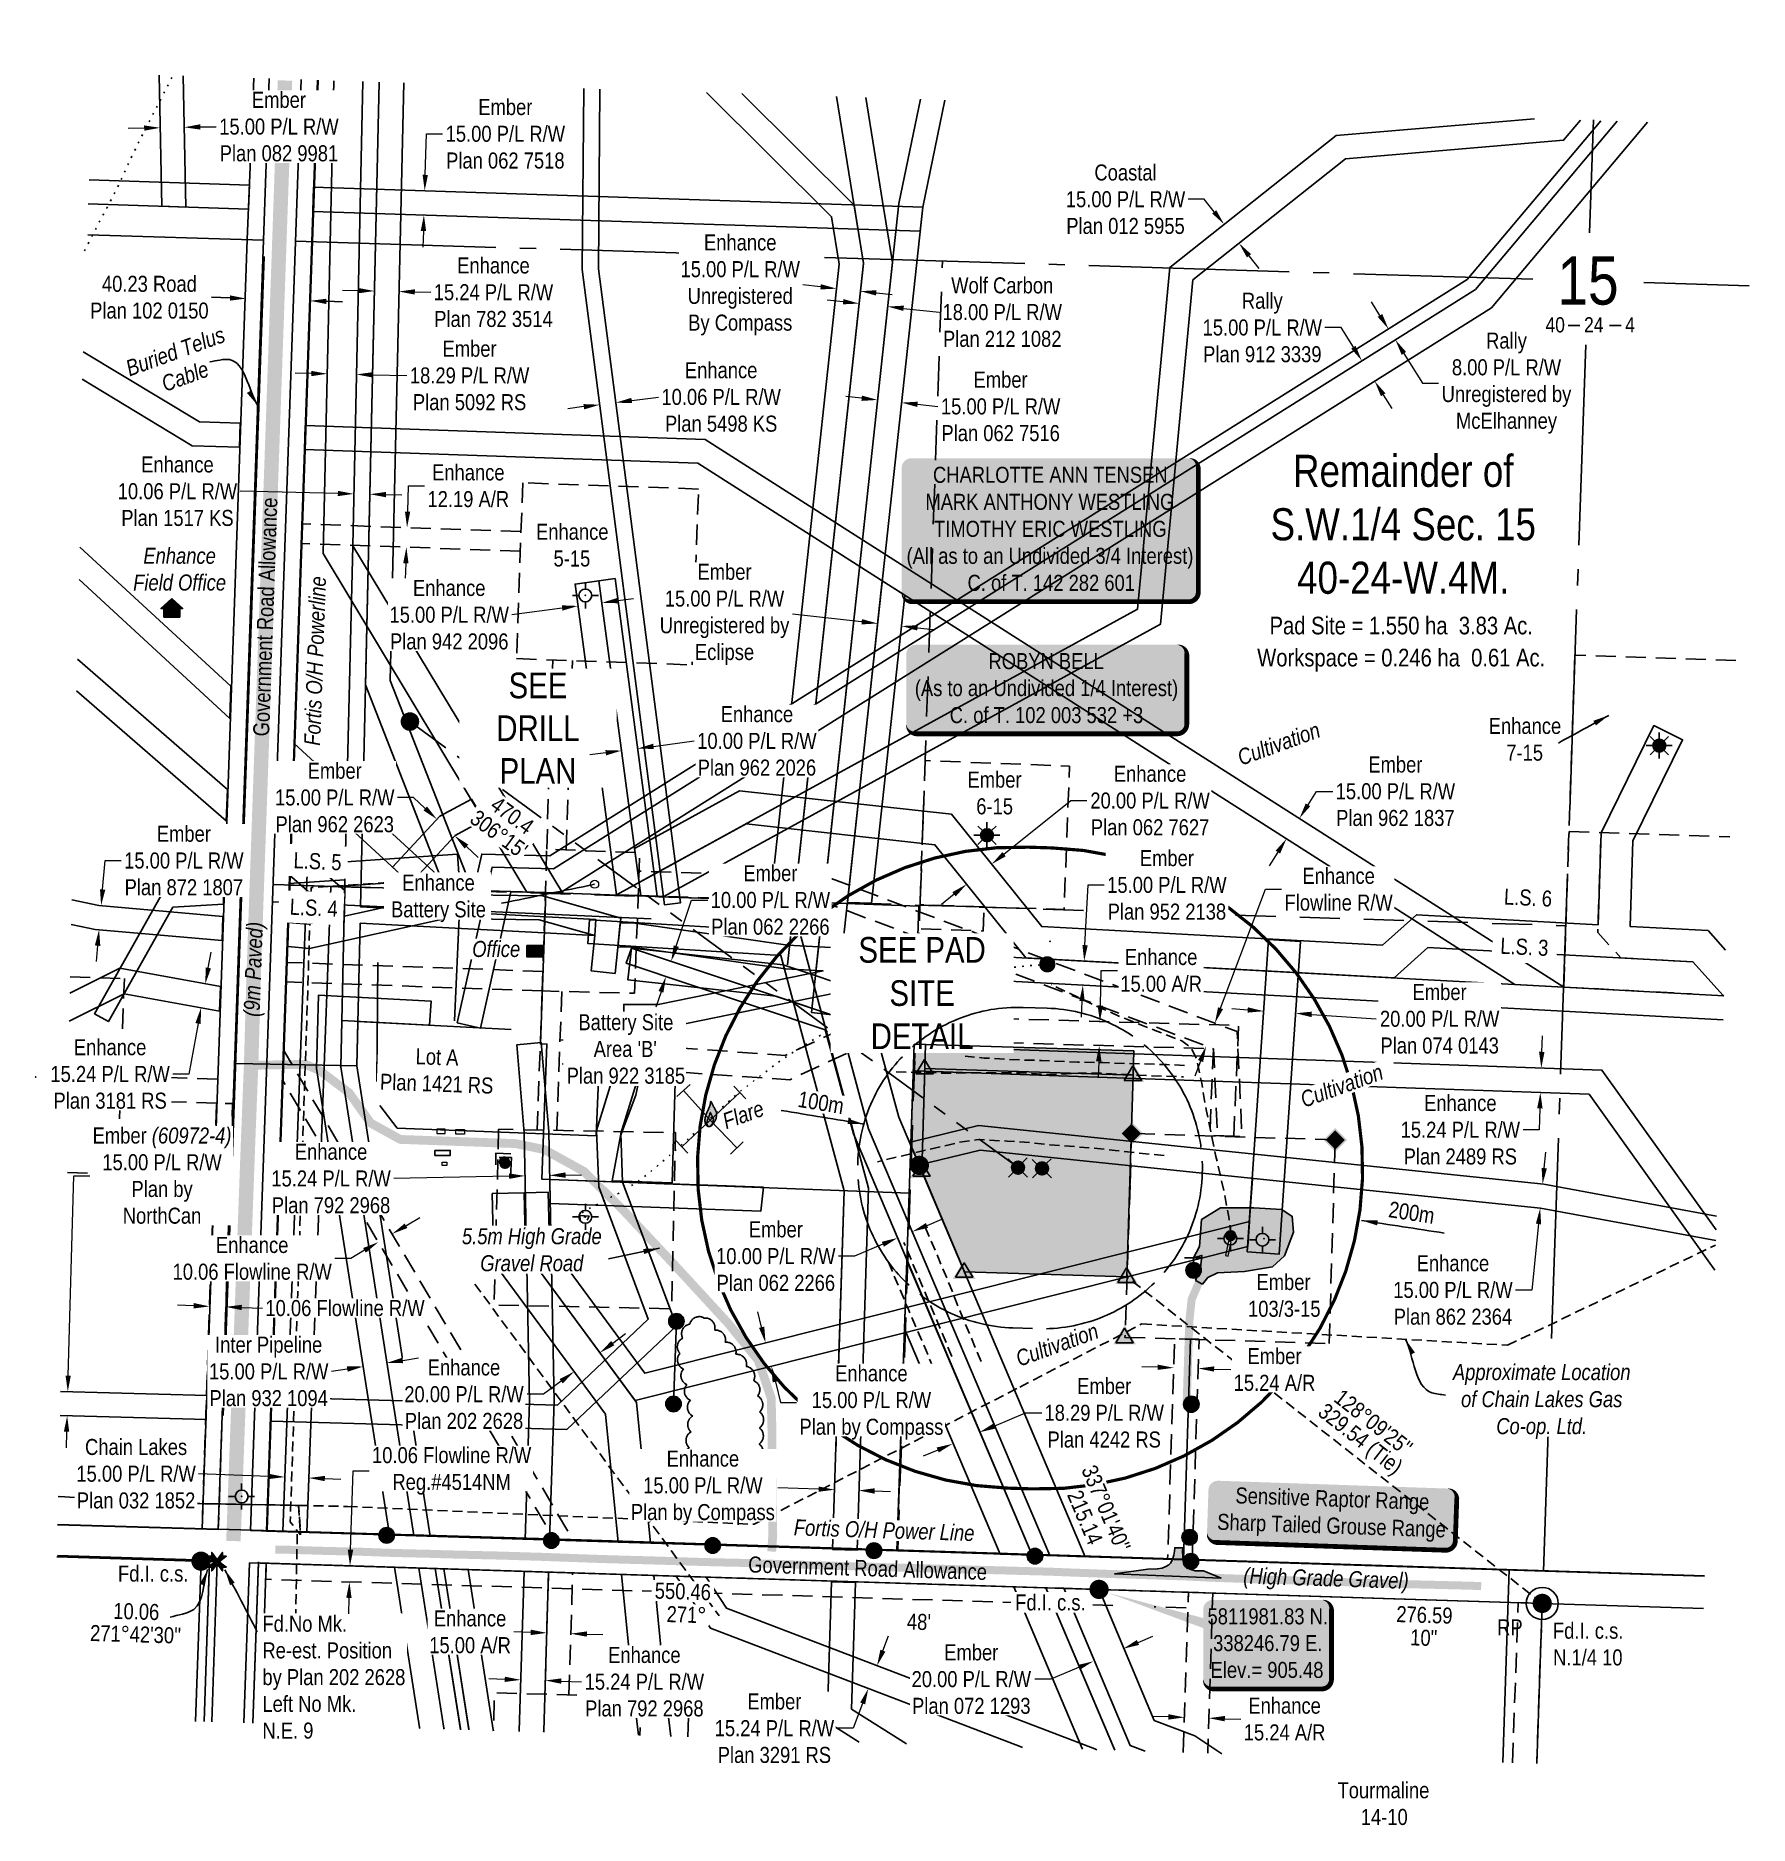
# Model space of a CAD drawing. Extents: x 337584 to 348172, y 5811293 to 5815472.
# Drawn here: x 337584 to 338652, y 5811835 to 5812951 of the extents above; entities that cross this region are included whole.
import ezdxf
from ezdxf.enums import TextEntityAlignment as Align

# ---------------------------------------------------------------- set-up
doc = ezdxf.new("R2010")
doc.units = 0
doc.header["$LTSCALE"] = 5
doc.header["$PDSIZE"] = 0.5
for name, pattern in [('0', [1, 1, 0]), ('foc-ACCESSROAD', [3.75, 2.5, -1.25]), ('foc-BUFFER', [16.75, 15, -1.75]), ('foc-DOT', [1, 0.2, -0.8]), ('foc-DRILLPATH', [14.75, 6, -1.75, 1.75, -1.75, 1.75, -1.75]), ('foc-FLOWLINE', [3.75, 2.5, -1.25]), ('foc-LSD', [8, 5, -3]), ('foc-QUARTERLINE', [33, 25, -3, 2, -3]), ('foc-TIELINE', [1.875, 1.25, -0.625]), ('POWERLINE5', [7.8, 2.4, -0.6, 0.6, -0.6, 0.6, -0.6, 2.4]), ('UG_PIPE', [1.875, 1.25, -0.625])]:
    doc.linetypes.add(name, pattern=pattern)
doc.layers.get('Defpoints').update_dxf_attribs({"color": 9})
for name, color, linetype in [('10', 1, 'Continuous'), ('35', 37, 'Continuous'), ('9', 3, 'Continuous'), ('ABADATA-DRILL', 8, 'foc-DOT'), ('AS-FENCE', 48, 'foc-FENCE'), ('AS-PIPE-AG', 44, 'Continuous'), ('AS-PIPE-UG', 44, 'UG_PIPE'), ('AS-PIPE-UG-T', 44, 'Continuous'), ('AS-POWER', 104, 'foc-POWER'), ('AS-POWER-EXISTING', 72, 'POWERLINE5'), ('AS-POWER-T', 104, 'Continuous'), ('AS-RESIDENCE', 14, 'Continuous'), ('AS-ROADS', 254, 'Continuous'), ('AS-SYMBOL', 7, 'Continuous'), ('AS-TELEPHONE', 224, 'foc-TEL'), ('AS-TELEPHONE-T', 224, 'Continuous'), ('AS-TELUS', 224, 'foc-TEL'), ('AS-WILDLIFE-BLOCK', 131, 'Continuous'), ('AUX-BUFFER', 7, 'foc-BUFFER'), ('C-AR', 13, 'foc-ACCESSROAD'), ('C-FLOWLINE', 13, 'foc-FLOWLINE'), ('C-RW', 13, 'Continuous'), ('C-SYMBOL', 7, 'Continuous'), ('C-WS', 13, 'foc-ACCESSROAD'), ('C-WS-S', 13, 'Continuous'), ('DETAIL-T', 7, 'Continuous'), ('F-AR', 190, 'foc-ACCESSROAD'), ('F-FLOWLINE', 190, 'foc-FLOWLINE'), ('F-RW', 190, 'Continuous'), ('F-WS', 190, 'foc-ACCESSROAD'), ('F-WS-S', 190, 'Continuous'), ('L-AREAWORK', 7, 'Continuous'), ('L-BD', 7, 'Continuous'), ('L-DETAIL-T', 3, 'Continuous'), ('L-MON', 1, 'Continuous'), ('L-MON-T', 1, 'Continuous'), ('L-ROAD-T', 7, 'Continuous'), ('L-SEC', 7, 'Continuous'), ('L-SECLBL', 7, 'Continuous'), ('L-SECQ', 8, 'foc-QUARTERLINE'), ('L-SECTION-LSD', 7, 'foc-LSD'), ('L-SYMBOL', 7, 'Continuous'), ('L-TIE', 7, 'foc-TIELINE'), ('L-TITLEDB', 4, 'Continuous'), ('L-TITLEDB-T', 4, 'Continuous'), ('P-IOP1', 10, 'Continuous'), ('P-IOP2', 10, 'Continuous'), ('P-PDRILLPATH', 12, 'foc-DRILLPATH'), ('P-PROPOSED', 10, 'Continuous'), ('P-PROPOSED-H', 21, 'Continuous'), ('P-TEMP-H', 41, 'Continuous'), ('P-TEMP_WORKSPACE', 46, 'Continuous'), ('T-BUSH', 110, '0')]:
    doc.layers.add(name, color=color, linetype=linetype)
for name, color, linetype, lineweight in [('AS-GENERAL', 48, 'Continuous', 18), ('C-AR-T', 13, 'Continuous', 9), ('C-FLOWLINE-T', 13, 'Continuous', 9), ('C-RW-T', 13, 'Continuous', 9), ('C-WS-T', 13, 'Continuous', 9), ('F-AR-T', 190, 'Continuous', 9), ('F-FLOWLINE-T', 190, 'Continuous', 9), ('F-RW-T', 190, 'Continuous', 9), ('F-WS-T', 190, 'Continuous', 9), ('T-TEXT', 48, 'Continuous', 18)]:
    doc.layers.add(name, color=color, linetype=linetype, lineweight=lineweight)
doc.layers.add('locations_84f590c8-2a82-4', color=7, linetype='Continuous', plot=False)
doc.layers.add('NAD83_WELL_DIR_SRVY_AB_BH', color=7, linetype='Continuous', plot=False)
doc.styles.add('100L', font='ARIALN.TTF', dxfattribs={"height": 11})
doc.styles.add('175L', font='ARIALN.TTF', dxfattribs={"height": 20})
doc.styles.add('80', font='ARIALN.TTF', dxfattribs={"height": 10})
doc.styles.add('80CG', font='ARIALN.TTF', dxfattribs={"height": 10})
doc.styles.add('80L', font='ARIALN.TTF', dxfattribs={"height": 10})
doc.styles.add('80LS', font='ARIALNI.TTF', dxfattribs={"height": 10})
doc.styles.add('foc-LtypeFont', font='ARIALN.TTF', dxfattribs={"height": 7.35})
doc.styles.add('MtXpl_Arial_Narrow', font='ARIALNI.TTF')
doc.styles.add('SIMPLEX', font='ARIALN.TTF')
doc.linetypes.add('foc-FENCE', pattern='A,10,-1,["X",foc-LtypeFont,S=0.2,R=0,X=-0.625,Y=-0.75],-1.24', length=12.24)
doc.linetypes.add('foc-POWER', pattern='A,6,-1,["P",foc-LtypeFont,S=0.2,R=0,X=-0.625,Y=-0.75],-1.24,4', length=12.24)
doc.linetypes.add('foc-POWER-NOLINE', pattern='A,0,-4,["P",foc-LtypeFont,S=0.2,R=0,X=-0.625,Y=-0.75],-8.24', length=12.24)
doc.linetypes.add('foc-TEL', pattern='A,2,-1,["T",foc-LtypeFont,S=0.2,R=0,X=-0.425,Y=-0.75],-1.24,8', length=12.24)
doc.linetypes.add('foc-TEL-NOLINE', pattern='A,0,-2,["T",foc-LtypeFont,S=0.2,R=0,X=-0.425,Y=-0.75],-10.24', length=12.24)
doc.dimstyles.new('CG2011', dxfattribs={"dimscale": 5, "dimtxt": 9, "dimasz": 2, "dimexe": 0.2, "dimexo": 0.0625, "dimgap": 0.5, "dimtad": 0, "dimtih": 1, "dimtoh": 1, "dimzin": 0, "dimdsep": 46, "dimtxsty": '80CG', "dimcen": 0.1, "dimse1": 1, "dimse2": 1, "dimclrd": 256, "dimclrt": 256, "dimaunit": 1, "dimadec": 4, "dimazin": 0, "dimtfac": 0.06, "dimtofl": 0, "dimtmove": 0, "dimatfit": 1, "dimfxl": 0.2, "dimtolj": 1, "dimtzin": 0, "dimlwd": -1, "dimarcsym": 0})
doc.dimstyles.new('Compass 5 000', dxfattribs={"dimscale": 5, "dimtxt": 9, "dimasz": 2, "dimexe": 0.2, "dimexo": 0.0625, "dimgap": 0.5, "dimtad": 0, "dimtih": 1, "dimtoh": 1, "dimzin": 0, "dimdsep": 46, "dimtxsty": '80CG', "dimcen": 0.1, "dimse1": 1, "dimse2": 1, "dimclrd": 256, "dimclrt": 256, "dimaunit": 1, "dimadec": 4, "dimazin": 0, "dimtfac": 0.06, "dimtofl": 0, "dimtmove": 0, "dimatfit": 1, "dimfxl": 0.2, "dimtolj": 1, "dimtzin": 0, "dimlwd": -1, "dimarcsym": 0})

msp = doc.modelspace()

# ---------------------------------------------------------------- texts
at = {"layer": 'AS-RESIDENCE', "insert": (337643.096, 5812631.392), "char_height": 9.99775, "attachment_point": 1, "style": '80L'}
msp.add_mtext_dynamic_manual_height_columns('\\pi7.65283;{\\fArial Narrow|b0|i1|c0|p34;Enhance \\P\\pi1.29342;Field Office}', width=59.68176, gutter_width=50, heights=[0], dxfattribs=at)
at = {"layer": 'AS-TELEPHONE-T', "insert": (337638.461, 5812747.47), "char_height": 10, "attachment_point": 1, "rotation": 20, "style": '80L'}
msp.add_mtext_dynamic_manual_height_columns('\\pi0.29898;{\\fArial Narrow|b0|i1|c0|p34;Buried Telus\\P\\pi17.89106;Cable}', width=64.38377, gutter_width=50, heights=[0], dxfattribs=at)
at = {"layer": 'AUX-BUFFER', "insert": (338428.339, 5812223.943), "char_height": 9.9978, "attachment_point": 1, "rotation": 351.278201, "style": '80L'}
msp.add_mtext_dynamic_manual_height_columns('200m', width=34.22709, gutter_width=224.951, heights=[0], dxfattribs=at)
at = {"layer": 'C-RW-T', "insert": (338489.295, 5812525.308), "char_height": 10, "attachment_point": 1, "style": '80L'}
msp.add_mtext_dynamic_manual_height_columns('\\pi0.50362;Enhance\\P\\pi11.45177;7-15', width=44.82715, gutter_width=50, heights=[0], dxfattribs=at)
at = {"layer": 'C-SYMBOL', "color": 3, "insert": (338436.502, 5812689.378), "char_height": 19.99565, "width": 215.93743, "attachment_point": 2, "style": '175L'}
msp.add_mtext('Remainder of \\PS.W.1/4 Sec. 15\\P40-24-W.4M.', dxfattribs=at)
at = {"layer": 'F-WS-T', "attachment_point": 1, "style": '80L'}
for s, width, insert, char_height in [('\\pi0.50362;Ember\\P\\pi-4.76241;103/3-15', 33.99495, (338344.462, 5812178.485), 10), ('\\pi0.19321;Tourmaline\\P\\pi14.69557;14-10', 56.8887, (338395.317, 5811861.564), 9.99787)]:
    msp.add_mtext_dynamic_manual_height_columns(s, width=width, gutter_width=50, heights=[0], dxfattribs=dict(at, insert=insert, char_height=char_height))
at = {"layer": 'L-AREAWORK', "color": 5, "style": '100L'}
msp.add_text('Workspace = 0.246 ha  0.61 Ac.', height=10.99761, dxfattribs=at).set_placement((338435.246, 5812554.101), align=Align.BOTTOM_CENTER)
at = {"layer": 'L-BD', "style": '80L'}
for s, height, rotation, p in [("128°09'25''", 9.99782, 321.8437, (338417.93, 5812085.988)), ('329.54 (Tie)', 9.99782, 321.8437, (338409.128, 5812074.786)), ('215.14', 9.9978, 292.9693, (338238.083, 5812026.702)), ('10.06', 9.9978, 358.2915, (337646.331, 5811968.067)), ('276.59', 9.9978, 358.1899, (338449.722, 5811965.919)), ("271°42'30''", 9.99782, 358.2915, (337645.906, 5811953.826)), ("48'", 9.9978, 358.2033, (338134.44, 5811961.589)), ('10"', 9.9978, 358.1899, (338449.272, 5811951.679))]:
    msp.add_text(s, height=height, rotation=rotation, dxfattribs=at).set_placement(p, align=Align.MIDDLE)
at = {"layer": 'L-ROAD-T', "style": '80L'}
for rotation, p in [(87.973699, (337726.769, 5812588.276)), (358.16611, (338102.432, 5811995.043))]:
    msp.add_text('Government Road Allowance', height=10, rotation=rotation, dxfattribs=at).set_placement(p, align=Align.MIDDLE_CENTER)
at = {"layer": 'L-SYMBOL', "color": 5, "style": '100L'}
msp.add_text('Pad Site = 1.550 ha  3.83 Ac.', height=10.99761, dxfattribs=at).set_placement((338435.246, 5812574.097), align=Align.BOTTOM_CENTER)
at = {"layer": 'T-TEXT', "style": '80LS'}
msp.add_text('(High Grade Gravel)', height=10, rotation=358.16611, dxfattribs=at).set_placement((338388.35, 5811988.789), align=Align.MIDDLE_CENTER)
at = {"layer": 'T-TEXT', "attachment_point": 1, "rotation": 20, "style": '80L'}
for s, width, insert, char_height in [('\\pi0.57429;{\\fArial Narrow|b0|i1|c0|p34;Cultivation}', 53.306, (338331.486, 5812504.597), 9.99775), ('\\pi0.32918;{\\fArial Narrow|b0|i1|c0|p34;Flare}', 25.91756, (338010.541, 5812277.977), 10)]:
    msp.add_mtext_dynamic_manual_height_columns(s, width=width, gutter_width=50, heights=[0], dxfattribs=dict(at, insert=insert, char_height=char_height))

# ---------------------------------------------------------------- blocks, each defined once
blk = doc.blocks.new('POWERPOLE')
h = blk.add_hatch(color=255)
edge = h.paths.add_edge_path()
edge.add_arc((0, 0), 0.96, 0, 360)
at = {"linetype": 'Continuous'}
for p, q in [((0.68, -0.68), (-0.68, 0.68)), ((-0.68, -0.68), (0.68, 0.68))]:
    blk.add_line(p, q, dxfattribs=at)
blk.add_circle((0, 0), 0.96, dxfattribs=at)
blk = doc.blocks.new('L-SECLBL')
at = {"layer": '9', "color": 7}
for p, q in [((-5.1, -27.8), (-12.3, -27.8)), ((20.7, -27.8), (13.5, -27.8))]:
    blk.add_line(p, q, dxfattribs=at)
at = {"layer": '10', "color": 2, "style": 'SIMPLEX'}
blk.add_attdef('SEC', text='', height=30, dxfattribs=at).set_placement((0, 0), align=Align.MIDDLE)
at = {"layer": '10', "color": 5, "style": '80L'}
blk.add_attdef('TWP', text='', height=9.5, dxfattribs=at).set_placement((-14.4, -27.4), align=Align.MIDDLE_RIGHT)
blk.add_attdef('RGE', text='', height=9.5, dxfattribs=at).set_placement((3.6, -27.4), align=Align.MIDDLE_CENTER)
blk.add_attdef('MER', text='', height=9.5, dxfattribs=at).set_placement((23.2, -27.4), align=Align.MIDDLE_LEFT)
blk = doc.blocks.new('*U467')
at = {"layer": '35', "color": 3}
blk.add_circle((0, 0), 10, dxfattribs=at)
at = {"layer": '35', "color": 3, "style": '80'}
blk.add_attdef('RP_001', (-28.1, -20), '', height=10, dxfattribs=at)
blk = doc.blocks.new('*U381')
h = blk.add_hatch(color=255)
edge = h.paths.add_edge_path()
edge.add_line((-71.5, -20), (71.5, -20))
edge.add_arc((71.5, -14), 6, 270, 360)
edge.add_line((77.5, -14), (77.5, 12.5))
edge.add_arc((71.5, 12.5), 6, 0, 90)
edge.add_line((71.5, 18.5), (-71.5, 18.5))
edge.add_arc((-71.5, 12.5), 6, 90, 180)
edge.add_line((-77.5, 12.5), (-77.5, -14))
edge.add_arc((-71.5, -14), 6, 180, 270)
at = {"color": 131, "flags": 128}
blk.add_lwpolyline([(-71.5, -20, 3, 3, 0), (71.5, -20, 3, 3, 0.414214), (77.5, -14, 3, 3, 0), (77.5, 12.5, 3, 0, 0.414214), (71.5, 18.5, 0, 0, 0), (-71.5, 18.5, 0, 0, 0.414214), (-77.5, 12.5, 0, 0, 0), (-77.5, -14, 0, 3, 0.414214)], format="xyseb", close=True, dxfattribs=at)
at = {"color": 131, "style": '80'}
blk.add_attdef('ENTER_TEXT_001', (-36, -5), '', height=10, dxfattribs=at)
blk = doc.blocks.new('*U382')
h = blk.add_hatch(color=59)
edge = h.paths.add_edge_path()
edge.add_line((-86.5, -45.5), (86.5, -45.5))
edge.add_arc((86.5, -39.5), 6, 270, 360)
edge.add_line((92.5, -39.5), (92.5, 38))
edge.add_arc((86.5, 38), 6, 0, 90)
edge.add_line((86.5, 44), (-86.5, 44))
edge.add_arc((-86.5, 38), 6, 90, 180)
edge.add_line((-92.5, 38), (-92.5, -39.5))
edge.add_arc((-86.5, -39.5), 6, 180, 270)
at = {"color": 1, "flags": 128}
blk.add_lwpolyline([(-86.5, -45.5, 3, 3, 0), (86.5, -45.5, 3, 3, 0.414214), (92.5, -39.5, 3, 3, 0), (92.5, 38, 3, 0, 0.414214), (86.5, 44, 0, 0, 0), (-86.5, 44, 0, 0, 0.414214), (-92.5, 38, 0, 0, 0), (-92.5, -39.5, 0, 3, 0.414214)], format="xyseb", close=True, dxfattribs=at)
blk.add_lwpolyline([(-72.5, -37.6, 0, 7.5, 0), (0, 0, 0, 0, 0)], format="xyseb", dxfattribs=at)
at = {"color": 1, "style": '80'}
blk.add_attdef('ENTER_TEXT_001', (-36, -5), '', height=10, dxfattribs=at)
blk = doc.blocks.new('*U383')
h = blk.add_hatch(color=59)
edge = h.paths.add_edge_path()
edge.add_line((-81.5, -28.5), (81.5, -28.5))
edge.add_arc((81.5, -22.5), 6, 270, 360)
edge.add_line((87.5, -22.5), (87.5, 21))
edge.add_arc((81.5, 21), 6, 0, 90)
edge.add_line((81.5, 27), (-81.5, 27))
edge.add_arc((-81.5, 21), 6, 90, 180)
edge.add_line((-87.5, 21), (-87.5, -22.5))
edge.add_arc((-81.5, -22.5), 6, 180, 270)
at = {"color": 1, "flags": 128}
blk.add_lwpolyline([(-81.5, -28.5, 3, 3, 0), (81.5, -28.5, 3, 3, 0.414214), (87.5, -22.5, 3, 3, 0), (87.5, 21, 3, 0, 0.414214), (81.5, 27, 0, 0, 0), (-81.5, 27, 0, 0, 0.414214), (-87.5, 21, 0, 0, 0), (-87.5, -22.5, 0, 3, 0.414214)], format="xyseb", close=True, dxfattribs=at)
blk.add_lwpolyline([(-68, -14.5, 0, 7.5, 0), (0, 0, 0, 0, 0)], format="xyseb", dxfattribs=at)
at = {"color": 1, "style": '80'}
blk.add_attdef('ENTER_TEXT_001', (-36, -5), '', height=10, dxfattribs=at)
blk = doc.blocks.new('*D387')
at = {"layer": 'C-AR-T', "transparency": 16777216}
for p, q in [((337815.6, 5812654), (337816.1, 5812670)), ((337816.1, 5812670), (337826.1, 5812670)), ((337814.4, 5812621.8), (337814.1, 5812611.8))]:
    blk.add_line(p, q, dxfattribs=at)
for points in [[(337813.9, 5812654), (337817.2, 5812653.9), (337815.2, 5812644)], [(337812.8, 5812621.8), (337816.1, 5812621.7), (337814.8, 5812631.8)]]:
    blk.add_solid(points, dxfattribs=at)
at = {"layer": 'Defpoints', "color": 0, "transparency": 16777216}
for p in [(337828.6, 5812643.5), (337814.8, 5812631.8), (337828.1, 5812631.3)]:
    blk.add_point(p, dxfattribs=at)
at = {"layer": 'C-AR-T', "transparency": 16777216, "insert": (337853.4, 5812670), "char_height": 10, "attachment_point": 5, "style": '80CG'}
blk.add_mtext('\\A1;Enhance\\P12.19 A/R', dxfattribs=at)
blk = doc.blocks.new('*D388')
at = {"layer": 'C-AR-T', "transparency": 16777216}
for p, q in [((338247.6, 5812346), (338248.2, 5812367.8)), ((338248.2, 5812367.8), (338258.2, 5812367.8)), ((338246.6, 5812311), (338246.3, 5812301))]:
    blk.add_line(p, q, dxfattribs=at)
for points in [[(338245.9, 5812346), (338249.3, 5812345.9), (338247.3, 5812336)], [(338244.9, 5812311.1), (338248.3, 5812311), (338246.9, 5812321)]]:
    blk.add_solid(points, dxfattribs=at)
at = {"layer": 'Defpoints', "color": 0, "transparency": 16777216}
for p in [(338174.2, 5812338.1), (338247.3, 5812336), (338173.7, 5812323.1)]:
    blk.add_point(p, dxfattribs=at)
at = {"layer": 'C-AR-T', "transparency": 16777216, "insert": (338285.5, 5812367.8), "char_height": 10, "attachment_point": 5, "style": '80CG', "bg_fill": 3, "box_fill_scale": 1.1, "bg_fill_color": 256, "bg_fill_true_color": 13158600, "bg_fill_transparency": 0}
blk.add_mtext('\\A1;Enhance\\P15.00 A/R', dxfattribs=at)
blk = doc.blocks.new('*D389')
at = {"layer": 'C-AR-T', "transparency": 16777216}
for p, q in [((337892.3, 5811955), (337881.8, 5811955.3)), ((337927.3, 5811953.9), (337937.3, 5811953.6))]:
    blk.add_line(p, q, dxfattribs=at)
for points in [[(337892.4, 5811956.7), (337892.3, 5811953.3), (337902.3, 5811954.7)], [(337927.4, 5811955.6), (337927.3, 5811952.3), (337917.3, 5811954.2)]]:
    blk.add_solid(points, dxfattribs=at)
at = {"layer": 'Defpoints', "color": 0, "transparency": 16777216}
for p in [(337917.3, 5811954.2), (337902, 5811945.1), (337917, 5811944.6)]:
    blk.add_point(p, dxfattribs=at)
at = {"layer": 'C-AR-T', "transparency": 16777216, "insert": (337854.5, 5811955.3), "char_height": 10, "attachment_point": 5, "style": '80CG', "bg_fill": 3, "box_fill_scale": 1.1, "bg_fill_color": 256, "bg_fill_true_color": 13158600, "bg_fill_transparency": 0}
blk.add_mtext('\\A1;Enhance\\P15.00 A/R', dxfattribs=at)
blk = doc.blocks.new('*D390')
at = {"layer": 'C-FLOWLINE-T', "transparency": 16777216}
for p, q in [((338322.5, 5812344.3), (338350.5, 5812418.4)), ((338350.5, 5812418.4), (338360.5, 5812418.4)), ((338310.1, 5812311.3), (338306.6, 5812301.9))]:
    blk.add_line(p, q, dxfattribs=at)
for points in [[(338321, 5812344.8), (338324.1, 5812343.7), (338319, 5812334.9)], [(338308.5, 5812311.9), (338311.7, 5812310.7), (338313.6, 5812320.6)]]:
    blk.add_solid(points, dxfattribs=at)
at = {"layer": 'Defpoints', "color": 0, "transparency": 16777216}
for p in [(338267.4, 5812354.4), (338262, 5812340.1), (338319, 5812334.9)]:
    blk.add_point(p, dxfattribs=at)
at = {"layer": 'C-FLOWLINE-T', "transparency": 16777216, "insert": (338396.2, 5812418.4), "char_height": 10, "attachment_point": 5, "style": '80CG', "bg_fill": 3, "box_fill_scale": 1.1, "bg_fill_color": 256, "bg_fill_true_color": 13158600, "bg_fill_transparency": 0}
blk.add_mtext('\\A1;Enhance\\PFlowline R/W', dxfattribs=at)
blk = doc.blocks.new('*D391')
at = {"layer": 'C-FLOWLINE-T', "transparency": 16777216}
for p, q in [((338087.1, 5812784.8), (338077.2, 5812785.9)), ((338124.9, 5812780.7), (338147.3, 5812778.3))]:
    blk.add_line(p, q, dxfattribs=at)
for points in [[(338087.3, 5812786.5), (338087, 5812783.2), (338097.1, 5812783.7)], [(338125.1, 5812782.4), (338124.7, 5812779.1), (338115, 5812781.8)]]:
    blk.add_solid(points, dxfattribs=at)
at = {"layer": 'Defpoints', "color": 0, "transparency": 16777216}
for p in [(338097.1, 5812783.7), (338096.1, 5812774.9), (338114, 5812773)]:
    blk.add_point(p, dxfattribs=at)
at = {"layer": 'C-FLOWLINE-T', "transparency": 16777216, "insert": (338186.4, 5812778.3), "char_height": 10, "attachment_point": 5, "style": '80CG'}
blk.add_mtext('\\A1;Wolf Carbon\\P18.00 P/L R/W\\PPlan 212 1082', dxfattribs=at)
blk = doc.blocks.new('*D392')
at = {"layer": 'C-FLOWLINE-T', "transparency": 16777216}
for p, q in [((337814.5, 5812208.6), (337823.1, 5812213.7)), ((337788.7, 5812193.3), (337780.1, 5812188.2)), ((337780.1, 5812188.2), (337770.1, 5812188.2))]:
    blk.add_line(p, q, dxfattribs=at)
for points in [[(337813.7, 5812210), (337815.4, 5812207.2), (337805.9, 5812203.5)], [(337787.8, 5812194.7), (337789.5, 5812191.8), (337797.3, 5812198.4)]]:
    blk.add_solid(points, dxfattribs=at)
at = {"layer": 'Defpoints', "color": 0, "transparency": 16777216}
for p in [(337797.3, 5812198.4), (337812.8, 5812172.1), (337821.5, 5812177.2)]:
    blk.add_point(p, dxfattribs=at)
at = {"layer": 'C-FLOWLINE-T', "transparency": 16777216, "insert": (337718.6, 5812188.2), "char_height": 10, "attachment_point": 5, "style": '80CG', "bg_fill": 3, "box_fill_scale": 1.1, "bg_fill_color": 256, "bg_fill_true_color": 13158600, "bg_fill_transparency": 0}
blk.add_mtext('\\A1;Enhance\\P10.06 Flowline R/W', dxfattribs=at)
blk = doc.blocks.new('*D393')
at = {"layer": 'C-RW-T', "transparency": 16777216}
for p, q in [((338524.4, 5812244.5), (338525.5, 5812254.5)), ((338520.8, 5812209.7), (338516.6, 5812168.5)), ((338516.6, 5812168.5), (338506.6, 5812168.5))]:
    blk.add_line(p, q, dxfattribs=at)
for points in [[(338522.8, 5812244.7), (338526.1, 5812244.4), (338523.4, 5812234.6)], [(338519.2, 5812209.9), (338522.5, 5812209.5), (338521.9, 5812219.6)]]:
    blk.add_solid(points, dxfattribs=at)
at = {"layer": 'Defpoints', "color": 0, "transparency": 16777216}
for p in [(338454.3, 5812241.7), (338452.7, 5812226.8), (338521.9, 5812219.6)]:
    blk.add_point(p, dxfattribs=at)
at = {"layer": 'C-RW-T', "transparency": 16777216, "insert": (338467.5, 5812168.5), "char_height": 10, "attachment_point": 5, "style": '80CG'}
blk.add_mtext('\\A1;Enhance\\P15.00 P/L R/W\\PPlan 862 2364', dxfattribs=at)
blk = doc.blocks.new('*D394')
at = {"layer": 'C-RW-T', "transparency": 16777216}
for p, q in [((337772, 5812665.3), (337711.1, 5812666.6)), ((337802, 5812664.6), (337812, 5812664.4))]:
    blk.add_line(p, q, dxfattribs=at)
for points in [[(337772.1, 5812666.9), (337772, 5812663.6), (337782, 5812665)], [(337802, 5812666.2), (337802, 5812662.9), (337792, 5812664.8)]]:
    blk.add_solid(points, dxfattribs=at)
at = {"layer": 'Defpoints', "color": 0, "transparency": 16777216}
for p in [(337782.3, 5812675.3), (337792.2, 5812675), (337792, 5812664.8)]:
    blk.add_point(p, dxfattribs=at)
at = {"layer": 'C-RW-T', "transparency": 16777216, "insert": (337672, 5812666.6), "char_height": 10, "attachment_point": 5, "style": '80CG'}
blk.add_mtext('\\A1;Enhance\\P10.06 P/L R/W\\PPlan 1517 KS', dxfattribs=at)
blk = doc.blocks.new('*D395')
at = {"layer": 'C-RW-T', "transparency": 16777216}
for p, q in [((337784.9, 5812791.7), (337774.9, 5812791.9)), ((337820, 5812790.9), (337830, 5812790.7))]:
    blk.add_line(p, q, dxfattribs=at)
for points in [[(337784.9, 5812793.4), (337784.8, 5812790.1), (337794.9, 5812791.5)], [(337820.1, 5812792.6), (337820, 5812789.3), (337810, 5812791.2)]]:
    blk.add_solid(points, dxfattribs=at)
at = {"layer": 'Defpoints', "color": 0, "transparency": 16777216}
for p in [(337795, 5812798.4), (337810.2, 5812798), (337810, 5812791.2)]:
    blk.add_point(p, dxfattribs=at)
at = {"layer": 'C-RW-T', "transparency": 16777216, "insert": (337869.1, 5812790.7), "char_height": 10, "attachment_point": 5, "style": '80CG'}
blk.add_mtext('\\A1;Enhance\\P15.24 P/L R/W\\PPlan 782 3514', dxfattribs=at)
blk = doc.blocks.new('*D396')
at = {"layer": 'C-RW-T', "transparency": 16777216}
for p, q in [((337925.5, 5812719.4), (337915.5, 5812718.1)), ((337955.3, 5812723.2), (337972, 5812725.4))]:
    blk.add_line(p, q, dxfattribs=at)
for points in [[(337925.2, 5812721), (337925.7, 5812717.7), (337935.4, 5812720.6)], [(337955.1, 5812724.9), (337955.5, 5812721.6), (337945.3, 5812721.9)]]:
    blk.add_solid(points, dxfattribs=at)
at = {"layer": 'Defpoints', "color": 0, "transparency": 16777216}
for p in [(337932.1, 5812746.1), (337942.1, 5812747.4), (337945.3, 5812721.9)]:
    blk.add_point(p, dxfattribs=at)
at = {"layer": 'C-RW-T', "transparency": 16777216, "insert": (338011.1, 5812725.4), "char_height": 10, "attachment_point": 5, "style": '80CG'}
blk.add_mtext('\\A1;Enhance\\P10.06 P/L R/W\\PPlan 5498 KS', dxfattribs=at)
blk = doc.blocks.new('*D397')
at = {"layer": 'C-RW-T', "transparency": 16777216}
for p, q in [((337911.9, 5812593.8), (337880.6, 5812589.6)), ((337946.6, 5812598.5), (337956.5, 5812599.8))]:
    blk.add_line(p, q, dxfattribs=at)
for points in [[(337911.7, 5812595.5), (337912.1, 5812592.2), (337921.8, 5812595.1)], [(337946.4, 5812600.1), (337946.8, 5812596.8), (337936.7, 5812597.1)]]:
    blk.add_solid(points, dxfattribs=at)
at = {"layer": 'Defpoints', "color": 0, "transparency": 16777216}
for p in [(337921.8, 5812595.1), (337923.2, 5812584.8), (337938.1, 5812586.8)]:
    blk.add_point(p, dxfattribs=at)
at = {"layer": 'C-RW-T', "transparency": 16777216, "insert": (337841.5, 5812589.6), "char_height": 10, "attachment_point": 5, "style": '80CG', "bg_fill": 3, "box_fill_scale": 1.1, "bg_fill_color": 256, "bg_fill_true_color": 13158600, "bg_fill_transparency": 0}
blk.add_mtext('\\A1;Enhance\\P15.00 P/L R/W\\PPlan 942 2096', dxfattribs=at)
blk = doc.blocks.new('*D398')
at = {"layer": 'C-RW-T', "transparency": 16777216}
for p, q in [((337691.2, 5812369.4), (337693, 5812379.2)), ((337684.9, 5812334.7), (337679.1, 5812303.2)), ((337679.1, 5812303.2), (337669.1, 5812303.2))]:
    blk.add_line(p, q, dxfattribs=at)
for points in [[(337689.6, 5812369.7), (337692.9, 5812369.1), (337689.4, 5812359.5)], [(337683.2, 5812335), (337686.5, 5812334.4), (337686.7, 5812344.5)]]:
    blk.add_solid(points, dxfattribs=at)
at = {"layer": 'Defpoints', "color": 0, "transparency": 16777216}
for p in [(337671.7, 5812362.8), (337668.9, 5812347.7), (337686.7, 5812344.5)]:
    blk.add_point(p, dxfattribs=at)
at = {"layer": 'C-RW-T', "transparency": 16777216, "insert": (337630, 5812303.2), "char_height": 10, "attachment_point": 5, "style": '80CG', "bg_fill": 3, "box_fill_scale": 1.1, "bg_fill_color": 256, "bg_fill_true_color": 13158600, "bg_fill_transparency": 0}
blk.add_mtext('\\A1;Enhance\\P15.24 P/L R/W\\PPlan 3181 RS', dxfattribs=at)
blk = doc.blocks.new('*D399')
at = {"layer": 'C-RW-T', "transparency": 16777216}
for p, q in [((337968.9, 5812507.5), (337994.3, 5812510.9)), ((337939.1, 5812503.6), (337929.2, 5812502.2))]:
    blk.add_line(p, q, dxfattribs=at)
for points in [[(337938.9, 5812505.2), (337939.3, 5812501.9), (337949, 5812504.9)], [(337968.7, 5812509.2), (337969.1, 5812505.9), (337959, 5812506.2)]]:
    blk.add_solid(points, dxfattribs=at)
at = {"layer": 'Defpoints', "color": 0, "transparency": 16777216}
for p in [(337942.1, 5812556.6), (337952.1, 5812558), (337949, 5812504.9)]:
    blk.add_point(p, dxfattribs=at)
at = {"layer": 'C-RW-T', "transparency": 16777216, "insert": (338033.4, 5812510.9), "char_height": 10, "attachment_point": 5, "style": '80CG', "bg_fill": 3, "box_fill_scale": 1.1, "bg_fill_color": 256, "bg_fill_true_color": 13158600, "bg_fill_transparency": 0}
blk.add_mtext('\\A1;Enhance\\P10.00 P/L R/W\\PPlan 962 2026', dxfattribs=at)
blk = doc.blocks.new('*D400')
at = {"layer": 'C-RW-T', "transparency": 16777216}
for p, q in [((338187.5, 5812440.3), (338229.1, 5812473.7)), ((338229.1, 5812473.7), (338239.1, 5812473.7)), ((338156.4, 5812415.3), (338148.6, 5812409))]:
    blk.add_line(p, q, dxfattribs=at)
for points in [[(338186.5, 5812441.6), (338188.6, 5812439), (338179.8, 5812434.1)], [(338155.3, 5812416.6), (338157.4, 5812414), (338164.2, 5812421.6)]]:
    blk.add_solid(points, dxfattribs=at)
at = {"layer": 'Defpoints', "color": 0, "transparency": 16777216}
for p in [(338167.9, 5812448.8), (338152.3, 5812436.3), (338179.8, 5812434.1)]:
    blk.add_point(p, dxfattribs=at)
at = {"layer": 'C-RW-T', "transparency": 16777216, "insert": (338278.6, 5812473.7), "char_height": 10, "attachment_point": 5, "style": '80CG', "bg_fill": 3, "box_fill_scale": 1.1, "bg_fill_color": 256, "bg_fill_true_color": 13158600, "bg_fill_transparency": 0}
blk.add_mtext('\\A1;Enhance\\P20.00 P/L R/W\\PPlan 062 7627', dxfattribs=at)
blk = doc.blocks.new('*D401')
at = {"layer": 'C-RW-T', "transparency": 16777216}
for p, q in [((337878.8, 5812239.5), (337806.9, 5812238)), ((337914, 5812240.2), (337924, 5812240.4))]:
    blk.add_line(p, q, dxfattribs=at)
for points in [[(337878.8, 5812241.2), (337878.9, 5812237.8), (337888.8, 5812239.7)], [(337914, 5812241.9), (337914.1, 5812238.5), (337904, 5812240)]]:
    blk.add_solid(points, dxfattribs=at)
at = {"layer": 'Defpoints', "color": 0, "transparency": 16777216}
for p in [(337888.8, 5812239.7), (337890.8, 5812143.4), (337906, 5812143.7)]:
    blk.add_point(p, dxfattribs=at)
at = {"layer": 'C-RW-T', "transparency": 16777216, "insert": (337767.8, 5812238), "char_height": 10, "attachment_point": 5, "style": '80CG', "bg_fill": 3, "box_fill_scale": 1.1, "bg_fill_color": 256, "bg_fill_true_color": 13158600, "bg_fill_transparency": 0}
blk.add_mtext('\\A1;Enhance\\P15.24 P/L R/W\\PPlan 792 2968', dxfattribs=at)
blk = doc.blocks.new('*D402')
at = {"layer": 'C-RW-T', "transparency": 16777216}
for p, q in [((337943.5, 5812135.4), (337951.5, 5812141.3)), ((337900.2, 5812103.5), (337890.2, 5812103.5)), ((337911.3, 5812111.6), (337900.2, 5812103.5))]:
    blk.add_line(p, q, dxfattribs=at)
for points in [[(337942.5, 5812136.7), (337944.5, 5812134), (337935.5, 5812129.4)], [(337910.3, 5812113), (337912.3, 5812110.3), (337919.4, 5812117.6)]]:
    blk.add_solid(points, dxfattribs=at)
at = {"layer": 'Defpoints', "color": 0, "transparency": 16777216}
for p in [(337930.7, 5812135.8), (337935.5, 5812129.4), (337914.6, 5812123.9)]:
    blk.add_point(p, dxfattribs=at)
at = {"layer": 'C-RW-T', "transparency": 16777216, "insert": (337850.7, 5812103.5), "char_height": 10, "attachment_point": 5, "style": '80CG', "bg_fill": 3, "box_fill_scale": 1.1, "bg_fill_color": 256, "bg_fill_true_color": 13158600, "bg_fill_transparency": 0}
blk.add_mtext('\\A1;Enhance\\P20.00 P/L R/W\\PPlan 202 2628', dxfattribs=at)
blk = doc.blocks.new('*D403')
at = {"layer": 'C-RW-T', "transparency": 16777216}
for p, q in [((337876.2, 5811925.7), (337866.2, 5811926.1)), ((337911.4, 5811924.6), (337924.1, 5811924.2))]:
    blk.add_line(p, q, dxfattribs=at)
for points in [[(337876.2, 5811927.4), (337876.1, 5811924.1), (337886.2, 5811925.4)], [(337911.4, 5811926.3), (337911.3, 5811923), (337901.4, 5811925)]]:
    blk.add_solid(points, dxfattribs=at)
at = {"layer": 'Defpoints', "color": 0, "transparency": 16777216}
for p in [(337886.2, 5811925.4), (337884.6, 5811875.1), (337899.8, 5811874.6)]:
    blk.add_point(p, dxfattribs=at)
at = {"layer": 'C-RW-T', "transparency": 16777216, "insert": (337963.2, 5811924.2), "char_height": 10, "attachment_point": 5, "style": '80CG', "bg_fill": 3, "box_fill_scale": 1.1, "bg_fill_color": 256, "bg_fill_true_color": 13158600, "bg_fill_transparency": 0}
blk.add_mtext('\\A1;Enhance\\P15.24 P/L R/W\\PPlan 792 2968', dxfattribs=at)
blk = doc.blocks.new('*D404')
at = {"layer": 'C-RW-T', "transparency": 16777216}
for p, q in [((338073.1, 5812794.1), (338062.1, 5812795.3)), ((338107.9, 5812790.4), (338117.8, 5812789.3))]:
    blk.add_line(p, q, dxfattribs=at)
for points in [[(338073.3, 5812795.8), (338073, 5812792.5), (338083.1, 5812793)], [(338108, 5812792), (338107.7, 5812788.7), (338097.9, 5812791.4)]]:
    blk.add_solid(points, dxfattribs=at)
at = {"layer": 'Defpoints', "color": 0, "transparency": 16777216}
for p in [(338083.1, 5812793), (338080.5, 5812769.1), (338095.3, 5812767.4)]:
    blk.add_point(p, dxfattribs=at)
at = {"layer": 'C-RW-T', "transparency": 16777216, "insert": (338023, 5812795.3), "char_height": 10, "attachment_point": 5, "style": '80CG', "bg_fill": 3, "box_fill_scale": 1.1, "bg_fill_color": 256, "bg_fill_true_color": 13158600, "bg_fill_transparency": 0}
blk.add_mtext('\\A1;Enhance \\P15.00 P/L R/W\\PUnregistered \\PBy Compass', dxfattribs=at)
blk = doc.blocks.new('*D405')
at = {"layer": 'C-RW-T', "transparency": 16777216}
for p, q in [((338036.3, 5812145.3), (338033.9, 5812155)), ((338044.9, 5812111.3), (338048.1, 5812098.4)), ((338048.1, 5812098.4), (338058.1, 5812098.4))]:
    blk.add_line(p, q, dxfattribs=at)
for points in [[(338038, 5812145.7), (338034.7, 5812144.9), (338038.8, 5812135.6)], [(338046.5, 5812111.7), (338043.2, 5812110.9), (338042.4, 5812121)]]:
    blk.add_solid(points, dxfattribs=at)
at = {"layer": 'Defpoints', "color": 0, "transparency": 16777216}
for p in [(338045.7, 5812137.3), (338038.8, 5812135.6), (338049.4, 5812122.8)]:
    blk.add_point(p, dxfattribs=at)
at = {"layer": 'C-RW-T', "transparency": 16777216, "insert": (338104.8, 5812098.4), "char_height": 10, "attachment_point": 5, "style": '80CG', "bg_fill": 3, "box_fill_scale": 1.1, "bg_fill_color": 256, "bg_fill_true_color": 13158600, "bg_fill_transparency": 0}
blk.add_mtext('\\A1;Enhance\\P15.00 P/L R/W\\PPlan by Compass', dxfattribs=at)
blk = doc.blocks.new('*D406')
at = {"layer": 'C-RW-T', "transparency": 16777216}
for p, q in [((338522.9, 5812317), (338523.3, 5812327)), ((338521.7, 5812281.8), (338521.2, 5812268.4)), ((338521.2, 5812268.4), (338511.2, 5812268.4))]:
    blk.add_line(p, q, dxfattribs=at)
for points in [[(338521.2, 5812317.1), (338524.6, 5812317), (338522.6, 5812307)], [(338520, 5812281.8), (338523.4, 5812281.7), (338522, 5812291.8)]]:
    blk.add_solid(points, dxfattribs=at)
at = {"layer": 'Defpoints', "color": 0, "transparency": 16777216}
for p in [(338495.5, 5812308), (338495, 5812292.7), (338522, 5812291.8)]:
    blk.add_point(p, dxfattribs=at)
at = {"layer": 'C-RW-T', "transparency": 16777216, "insert": (338472.1, 5812268.4), "char_height": 10, "attachment_point": 5, "style": '80CG'}
blk.add_mtext('\\A1;Enhance\\P15.24 P/L R/W\\PPlan 2489 RS', dxfattribs=at)
blk = doc.blocks.new('*D407')
at = {"layer": 'Defpoints', "color": 0, "transparency": 16777216}
for p in [(338308.6, 5812119.6), (338292.6, 5812096.6), (338307.8, 5812096.2)]:
    blk.add_point(p, dxfattribs=at)
at = {"layer": 'F-AR-T', "transparency": 16777216}
for p, q in [((338283.4, 5812120.4), (338273.4, 5812120.7)), ((338318.6, 5812119.2), (338328.9, 5812118.9))]:
    blk.add_line(p, q, dxfattribs=at)
for points in [[(338283.4, 5812122), (338283.3, 5812118.7), (338293.4, 5812120)], [(338318.6, 5812120.9), (338318.5, 5812117.6), (338308.6, 5812119.6)]]:
    blk.add_solid(points, dxfattribs=at)
at = {"layer": 'F-AR-T', "transparency": 16777216, "insert": (338356.2, 5812118.9), "char_height": 10, "attachment_point": 5, "style": '80CG', "bg_fill": 3, "box_fill_scale": 1.1, "bg_fill_color": 256, "bg_fill_true_color": 13158600, "bg_fill_transparency": 0}
blk.add_mtext('\\A1;Ember\\P15.24 A/R', dxfattribs=at)
blk = doc.blocks.new('*D408')
at = {"layer": 'Defpoints', "color": 0, "transparency": 16777216}
for p in [(338301.5, 5811947.8), (338316.7, 5811947.3), (338315.2, 5811901.5)]:
    blk.add_point(p, dxfattribs=at)
at = {"layer": 'F-AR-T', "transparency": 16777216}
for p, q in [((338290, 5811902.3), (338280, 5811902.6)), ((338325.2, 5811901.2), (338335.2, 5811900.9))]:
    blk.add_line(p, q, dxfattribs=at)
for points in [[(338290.1, 5811904), (338290, 5811900.6), (338300, 5811902)], [(338325.3, 5811902.9), (338325.2, 5811899.5), (338315.2, 5811901.5)]]:
    blk.add_solid(points, dxfattribs=at)
at = {"layer": 'F-AR-T', "transparency": 16777216, "insert": (338362.5, 5811900.9), "char_height": 10, "attachment_point": 5, "style": '80CG'}
blk.add_mtext('\\A1;Enhance\\P15.24 A/R', dxfattribs=at)
blk = doc.blocks.new('*D409')
at = {"layer": 'Defpoints', "color": 0, "transparency": 16777216}
for p in [(338108.6, 5812583.2), (338108.7, 5812584.2), (338123.5, 5812581.6)]:
    blk.add_point(p, dxfattribs=at)
at = {"layer": 'F-FLOWLINE-T', "transparency": 16777216}
for p, q in [((338098.7, 5812585.2), (338055.6, 5812589.9)), ((338133.5, 5812581.5), (338143.5, 5812580.4))]:
    blk.add_line(p, q, dxfattribs=at)
for points in [[(338098.9, 5812586.9), (338098.6, 5812583.6), (338108.7, 5812584.2)], [(338133.7, 5812583.1), (338133.3, 5812579.8), (338123.6, 5812582.6)]]:
    blk.add_solid(points, dxfattribs=at)
at = {"layer": 'F-FLOWLINE-T', "transparency": 16777216, "insert": (338013.2, 5812589.9), "char_height": 10, "attachment_point": 5, "style": '80CG', "bg_fill": 3, "box_fill_scale": 1.1, "bg_fill_color": 256, "bg_fill_true_color": 13158600, "bg_fill_transparency": 0}
blk.add_mtext('\\A1;Ember\\P15.00 P/L R/W\\PUnregistered by\\PEclipse', dxfattribs=at)
blk = doc.blocks.new('*D410')
at = {"layer": 'Defpoints', "color": 0, "transparency": 16777216}
for p in [(337777.2, 5811996.6), (337779.6, 5811996.5), (337776.9, 5811986.6)]:
    blk.add_point(p, dxfattribs=at)
at = {"layer": 'F-FLOWLINE-T', "transparency": 16777216}
for p, q in [((337779.9, 5812006.5), (337781.5, 5812055.7)), ((337781.5, 5812055.7), (337791.5, 5812055.7)), ((337778.9, 5811976.5), (337778.6, 5811966.5))]:
    blk.add_line(p, q, dxfattribs=at)
for points in [[(337778.2, 5812006.6), (337781.6, 5812006.5), (337779.6, 5811996.5)], [(337777.3, 5811976.6), (337780.6, 5811976.4), (337779.3, 5811986.5)]]:
    blk.add_solid(points, dxfattribs=at)
at = {"layer": 'F-FLOWLINE-T', "transparency": 16777216, "insert": (337843, 5812055.7), "char_height": 10, "attachment_point": 5, "style": '80CG', "bg_fill": 3, "box_fill_scale": 1.1, "bg_fill_color": 256, "bg_fill_true_color": 13158600, "bg_fill_transparency": 0}
blk.add_mtext('\\A1;10.06 Flowline R/W\\PReg.#4514NM', dxfattribs=at)
blk = doc.blocks.new('*D411')
at = {"layer": 'Defpoints', "color": 0, "transparency": 16777216}
for p in [(337692, 5812158.3), (337691.4, 5812139.8), (337701.5, 5812139.5)]:
    blk.add_point(p, dxfattribs=at)
at = {"layer": 'F-FLOWLINE-T', "transparency": 16777216}
for p, q in [((337682.1, 5812158.7), (337672.1, 5812159)), ((337712.1, 5812157.6), (337725.1, 5812157.2))]:
    blk.add_line(p, q, dxfattribs=at)
for points in [[(337682.1, 5812160.4), (337682, 5812157), (337692, 5812158.3)], [(337712.2, 5812159.3), (337712, 5812156), (337702.1, 5812158)]]:
    blk.add_solid(points, dxfattribs=at)
at = {"layer": 'F-FLOWLINE-T', "transparency": 16777216, "insert": (337776.5, 5812157.2), "char_height": 10, "attachment_point": 5, "style": '80CG', "bg_fill": 3, "box_fill_scale": 1.1, "bg_fill_color": 256, "bg_fill_true_color": 13158600, "bg_fill_transparency": 0}
blk.add_mtext('\\A1;10.06 Flowline R/W', dxfattribs=at)
blk = doc.blocks.new('*D412')
at = {"layer": 'C-RW-T', "transparency": 16777216}
for p, q in [((338071.9, 5812044.3), (338046.4, 5812045.2)), ((338106.8, 5812043.2), (338116.8, 5812042.9))]:
    blk.add_line(p, q, dxfattribs=at)
for points in [[(338071.9, 5812046), (338071.8, 5812042.7), (338081.9, 5812044)], [(338106.9, 5812044.9), (338106.8, 5812041.5), (338096.8, 5812043.5)]]:
    blk.add_solid(points, dxfattribs=at)
at = {"layer": 'Defpoints', "color": 0, "transparency": 16777216}
for p in [(338083.9, 5812108), (338098.9, 5812107.5), (338081.9, 5812044)]:
    blk.add_point(p, dxfattribs=at)
at = {"layer": 'C-RW-T', "transparency": 16777216, "insert": (337999.7, 5812045.2), "char_height": 10, "attachment_point": 5, "style": '80CG', "bg_fill": 3, "box_fill_scale": 1.1, "bg_fill_color": 256, "bg_fill_true_color": 13158600, "bg_fill_transparency": 0}
blk.add_mtext('\\A1;Enhance\\P15.00 P/L R/W\\PPlan by Compass', dxfattribs=at)
blk = doc.blocks.new('*D413')
at = {"layer": 'Defpoints', "color": 0, "transparency": 16777216}
for p in [(337744.5, 5812201.8), (337759.5, 5812201.2), (337753.9, 5812051.3)]:
    blk.add_point(p, dxfattribs=at)
at = {"layer": 'F-RW-T', "transparency": 16777216}
for p, q in [((337728.9, 5812052.2), (337685.2, 5812053.9)), ((337763.9, 5812050.9), (337773.9, 5812050.6))]:
    blk.add_line(p, q, dxfattribs=at)
for points in [[(337729, 5812053.9), (337728.8, 5812050.6), (337738.9, 5812051.9)], [(337764, 5812052.6), (337763.8, 5812049.3), (337753.9, 5812051.3)]]:
    blk.add_solid(points, dxfattribs=at)
at = {"layer": 'F-RW-T', "transparency": 16777216, "insert": (337646.2, 5812053.9), "char_height": 10, "attachment_point": 5, "style": '80CG', "bg_fill": 3, "box_fill_scale": 1.1, "bg_fill_color": 256, "bg_fill_true_color": 13158600, "bg_fill_transparency": 0}
blk.add_mtext('\\A1;Chain Lakes\\P15.00 P/L R/W\\PPlan 032 1852', dxfattribs=at)
blk = doc.blocks.new('*D414')
at = {"layer": 'Defpoints', "color": 0, "transparency": 16777216}
for p in [(337765.6, 5812749.4), (337783.6, 5812739.5), (337783.8, 5812749)]:
    blk.add_point(p, dxfattribs=at)
at = {"layer": 'F-RW-T', "transparency": 16777216}
for p, q in [((337755.4, 5812740.1), (337745.4, 5812740.3)), ((337793.6, 5812739.3), (337815.1, 5812738.8))]:
    blk.add_line(p, q, dxfattribs=at)
for points in [[(337755.5, 5812741.7), (337755.4, 5812738.4), (337765.4, 5812739.9)], [(337793.7, 5812740.9), (337793.6, 5812737.6), (337783.6, 5812739.5)]]:
    blk.add_solid(points, dxfattribs=at)
at = {"layer": 'F-RW-T', "transparency": 16777216, "insert": (337854.2, 5812738.8), "char_height": 10, "attachment_point": 5, "style": '80CG'}
blk.add_mtext('\\A1;Ember\\P18.29 P/L R/W\\PPlan 5092 RS', dxfattribs=at)
blk = doc.blocks.new('*D415')
at = {"layer": 'Defpoints', "color": 0, "transparency": 16777216}
for p in [(337826.2, 5812854), (337991.3, 5812848.6), (337990.8, 5812833.5)]:
    blk.add_point(p, dxfattribs=at)
at = {"layer": 'F-RW-T', "transparency": 16777216}
for p, q in [((337826.5, 5812864), (337827.4, 5812889.5)), ((337827.4, 5812889.5), (337837.4, 5812889.5)), ((337825.4, 5812828.9), (337825.1, 5812818.9))]:
    blk.add_line(p, q, dxfattribs=at)
for points in [[(337824.9, 5812864), (337828.2, 5812863.9), (337826.2, 5812854)], [(337823.7, 5812829), (337827.1, 5812828.9), (337825.7, 5812838.9)]]:
    blk.add_solid(points, dxfattribs=at)
at = {"layer": 'F-RW-T', "transparency": 16777216, "insert": (337876.5, 5812889.5), "char_height": 10, "attachment_point": 5, "style": '80CG'}
blk.add_mtext('\\A1;Ember\\P15.00 P/L R/W\\PPlan 062 7518', dxfattribs=at)
blk = doc.blocks.new('*D416')
at = {"layer": 'Defpoints', "color": 0, "transparency": 16777216}
for p in [(338418.7, 5812735.3), (338369.9, 5812722.4), (338377.9, 5812709.7)]:
    blk.add_point(p, dxfattribs=at)
at = {"layer": 'F-RW-T', "transparency": 16777216}
for p, q in [((338397.7, 5812768.7), (338387.7, 5812768.7)), ((338405.4, 5812756.5), (338397.7, 5812768.7)), ((338424, 5812726.8), (338429.3, 5812718.3))]:
    blk.add_line(p, q, dxfattribs=at)
for points in [[(338406.8, 5812757.3), (338404, 5812755.6), (338410.7, 5812748)], [(338425.4, 5812727.7), (338422.6, 5812725.9), (338418.7, 5812735.3)]]:
    blk.add_solid(points, dxfattribs=at)
at = {"layer": 'F-RW-T', "transparency": 16777216, "insert": (338348.6, 5812768.7), "char_height": 10, "attachment_point": 5, "style": '80CG'}
blk.add_mtext('\\A1;Rally\\P15.00 P/L R/W\\PPlan 912 3339', dxfattribs=at)
blk = doc.blocks.new('*D417')
at = {"layer": 'Defpoints', "color": 0, "transparency": 16777216}
for p in [(338123.6, 5812721.9), (338107.2, 5812710.3), (338122.2, 5812708.7)]:
    blk.add_point(p, dxfattribs=at)
at = {"layer": 'F-RW-T', "transparency": 16777216}
for p, q in [((338098.7, 5812724.6), (338088.8, 5812725.7)), ((338133.5, 5812720.9), (338146.3, 5812719.5))]:
    blk.add_line(p, q, dxfattribs=at)
for points in [[(338098.9, 5812726.3), (338098.6, 5812723), (338108.7, 5812723.6)], [(338133.7, 5812722.5), (338133.4, 5812719.2), (338123.6, 5812721.9)]]:
    blk.add_solid(points, dxfattribs=at)
at = {"layer": 'F-RW-T', "transparency": 16777216, "insert": (338185.4, 5812719.5), "char_height": 10, "attachment_point": 5, "style": '80CG'}
blk.add_mtext('\\A1;Ember\\P15.00 P/L R/W\\PPlan 062 7516', dxfattribs=at)
blk = doc.blocks.new('*D418')
at = {"layer": 'Defpoints', "color": 0, "transparency": 16777216}
for p in [(338333.7, 5812486.9), (338325.6, 5812474.3), (338371.8, 5812462.7)]:
    blk.add_point(p, dxfattribs=at)
at = {"layer": 'F-RW-T', "transparency": 16777216}
for p, q in [((338377.1, 5812471.1), (338382.5, 5812479.5)), ((338382.5, 5812479.5), (338392.5, 5812479.5)), ((338358.3, 5812441.6), (338352.9, 5812433.1))]:
    blk.add_line(p, q, dxfattribs=at)
for points in [[(338375.7, 5812472), (338378.5, 5812470.2), (338371.8, 5812462.7)], [(338356.9, 5812442.5), (338359.7, 5812440.7), (338363.7, 5812450)]]:
    blk.add_solid(points, dxfattribs=at)
at = {"layer": 'F-RW-T', "transparency": 16777216, "insert": (338431.6, 5812479.5), "char_height": 10, "attachment_point": 5, "style": '80CG'}
blk.add_mtext('\\A1;Ember\\P15.00 P/L R/W\\PPlan 962 1837', dxfattribs=at)
blk = doc.blocks.new('*D419')
at = {"layer": 'Defpoints', "color": 0, "transparency": 16777216}
for p in [(338142.2, 5812103.9), (338159, 5812111), (338172.2, 5812079.8)]:
    blk.add_point(p, dxfattribs=at)
at = {"layer": 'F-RW-T', "transparency": 16777216}
for p, q in [((338181.4, 5812083.7), (338201, 5812091.9)), ((338201, 5812091.9), (338211, 5812091.9)), ((338146.2, 5812068.7), (338137, 5812064.8))]:
    blk.add_line(p, q, dxfattribs=at)
for points in [[(338180.8, 5812085.2), (338182.1, 5812082.1), (338172.2, 5812079.8)], [(338145.5, 5812070.3), (338146.8, 5812067.2), (338155.4, 5812072.6)]]:
    blk.add_solid(points, dxfattribs=at)
at = {"layer": 'F-RW-T', "transparency": 16777216, "insert": (338250, 5812091.9), "char_height": 10, "attachment_point": 5, "style": '80CG', "bg_fill": 3, "box_fill_scale": 1.1, "bg_fill_color": 256, "bg_fill_true_color": 13158600, "bg_fill_transparency": 0}
blk.add_mtext('\\A1;Ember\\P18.29 P/L R/W\\PPlan 4242 RS', dxfattribs=at)
blk = doc.blocks.new('*D421')
at = {"layer": 'Defpoints', "color": 0, "transparency": 16777216}
for p in [(338424.1, 5812765.8), (338431.6, 5812761.1), (338428.3, 5812759)]:
    blk.add_point(p, dxfattribs=at)
at = {"layer": 'F-RW-T', "transparency": 16777216}
for p, q in [((338422, 5812776.3), (338416.7, 5812784.8)), ((338436.9, 5812752.6), (338448.5, 5812734.1)), ((338448.5, 5812734.1), (338458.5, 5812734.1))]:
    blk.add_line(p, q, dxfattribs=at)
for points in [[(338423.4, 5812777.2), (338420.6, 5812775.4), (338427.3, 5812767.8)], [(338438.3, 5812753.5), (338435.5, 5812751.7), (338431.6, 5812761.1)]]:
    blk.add_solid(points, dxfattribs=at)
at = {"layer": 'F-RW-T', "transparency": 16777216, "insert": (338500.9, 5812734.1), "char_height": 10, "attachment_point": 5, "style": '80CG'}
blk.add_mtext('\\A1;Rally\\P8.00 P/L R/W\\PUnregistered by\\PMcElhanney', dxfattribs=at)
blk = doc.blocks.new('*D422')
at = {"layer": 'Defpoints', "color": 0, "transparency": 16777216}
for p in [(338369.4, 5812341.1), (338349, 5812334.7), (338368.9, 5812333.4)]:
    blk.add_point(p, dxfattribs=at)
at = {"layer": 'F-RW-T', "transparency": 16777216}
for p, q in [((338339.5, 5812343.1), (338329.5, 5812343.8)), ((338379.4, 5812340.4), (338419.6, 5812337.6))]:
    blk.add_line(p, q, dxfattribs=at)
for points in [[(338339.6, 5812344.8), (338339.4, 5812341.5), (338349.5, 5812342.4)], [(338379.5, 5812342.1), (338379.3, 5812338.7), (338369.4, 5812341.1)]]:
    blk.add_solid(points, dxfattribs=at)
at = {"layer": 'F-RW-T', "transparency": 16777216, "insert": (338459.2, 5812337.6), "char_height": 10, "attachment_point": 5, "style": '80CG', "bg_fill": 3, "box_fill_scale": 1.1, "bg_fill_color": 256, "bg_fill_true_color": 13158600, "bg_fill_transparency": 0}
blk.add_mtext('\\A1;Ember\\P20.00 P/L R/W\\PPlan 074 0143', dxfattribs=at)
blk = doc.blocks.new('*D423')
at = {"layer": 'Defpoints', "color": 0, "transparency": 16777216}
for p in [(338230.9, 5812374), (338237.5, 5812373.6), (338230.1, 5812359.1)]:
    blk.add_point(p, dxfattribs=at)
at = {"layer": 'F-RW-T', "transparency": 16777216}
for p, q in [((338238, 5812383.6), (338240, 5812421.1)), ((338240, 5812421.1), (338250, 5812421.1)), ((338236.1, 5812348.7), (338235.6, 5812338.7))]:
    blk.add_line(p, q, dxfattribs=at)
for points in [[(338236.4, 5812383.7), (338239.7, 5812383.5), (338237.5, 5812373.6)], [(338234.5, 5812348.8), (338237.8, 5812348.6), (338236.7, 5812358.7)]]:
    blk.add_solid(points, dxfattribs=at)
at = {"layer": 'F-RW-T', "transparency": 16777216, "insert": (338289.1, 5812421.1), "char_height": 10, "attachment_point": 5, "style": '80CG', "bg_fill": 3, "box_fill_scale": 1.1, "bg_fill_color": 256, "bg_fill_true_color": 13158600, "bg_fill_transparency": 0}
blk.add_mtext('\\A1;Ember\\P15.00 P/L R/W\\PPlan 952 2138', dxfattribs=at)
blk = doc.blocks.new('*D424')
at = {"layer": 'Defpoints', "color": 0, "transparency": 16777216}
for p in [(337661.1, 5812900.7), (337676.1, 5812901), (337661.2, 5812893.3)]:
    blk.add_point(p, dxfattribs=at)
at = {"layer": 'F-RW-T', "transparency": 16777216}
for p, q in [((337651.2, 5812893.1), (337641.2, 5812892.9)), ((337686.2, 5812893.8), (337696.2, 5812894))]:
    blk.add_line(p, q, dxfattribs=at)
for points in [[(337651.2, 5812894.8), (337651.3, 5812891.5), (337661.2, 5812893.3)], [(337686.2, 5812895.5), (337686.2, 5812892.2), (337676.2, 5812893.6)]]:
    blk.add_solid(points, dxfattribs=at)
at = {"layer": 'F-RW-T', "transparency": 16777216, "insert": (337735.3, 5812894), "char_height": 10, "attachment_point": 5, "style": '80CG', "bg_fill": 3, "box_fill_scale": 1.1, "bg_fill_color": 256, "bg_fill_true_color": 13158600, "bg_fill_transparency": 0}
blk.add_mtext('\\A1;Ember\\P15.00 P/L R/W\\PPlan 082 9981', dxfattribs=at)
blk = doc.blocks.new('*D425')
at = {"layer": 'Defpoints', "color": 0, "transparency": 16777216}
for p in [(337857.5, 5812098.2), (337603.2, 5812090.1), (337857.1, 5812083.2)]:
    blk.add_point(p, dxfattribs=at)
at = {"layer": 'F-RW-T', "transparency": 16777216}
for p, q in [((337603.8, 5812115.1), (337607.3, 5812239.8)), ((337607.3, 5812239.8), (337617.3, 5812239.8)), ((337602.9, 5812080.1), (337602.6, 5812070.1))]:
    blk.add_line(p, q, dxfattribs=at)
for points in [[(337602.2, 5812115.2), (337605.5, 5812115.1), (337603.6, 5812105.1)], [(337601.2, 5812080.2), (337604.5, 5812080.1), (337603.2, 5812090.1)]]:
    blk.add_solid(points, dxfattribs=at)
at = {"layer": 'F-RW-T', "transparency": 16777216, "insert": (337662.4, 5812239.8), "char_height": 10, "attachment_point": 5, "style": '80CG', "bg_fill": 3, "box_fill_scale": 1.1, "bg_fill_color": 256, "bg_fill_true_color": 13158600, "bg_fill_transparency": 0}
blk.add_mtext('\\A1;Ember{\\fArial Narrow|b0|i1|c0|p34; (60972-4)}\\P15.00 P/L R/W\\PPlan by\\PNorthCan', dxfattribs=at)
blk = doc.blocks.new('*D426')
at = {"layer": 'Defpoints', "color": 0, "transparency": 16777216}
for p in [(337833.8, 5812462.1), (337827.5, 5812455.2), (337838.6, 5812445)]:
    blk.add_point(p, dxfattribs=at)
at = {"layer": 'F-RW-T', "transparency": 16777216}
for p, q in [((337819.2, 5812475.6), (337809.2, 5812475.6)), ((337826.5, 5812468.8), (337819.2, 5812475.6)), ((337852.2, 5812445), (337859.6, 5812438.2))]:
    blk.add_line(p, q, dxfattribs=at)
for points in [[(337827.6, 5812470.1), (337825.4, 5812467.6), (337833.8, 5812462.1)], [(337853.4, 5812446.3), (337851.1, 5812443.8), (337844.9, 5812451.8)]]:
    blk.add_solid(points, dxfattribs=at)
at = {"layer": 'F-RW-T', "transparency": 16777216, "insert": (337770.1, 5812475.6), "char_height": 10, "attachment_point": 5, "style": '80CG', "bg_fill": 3, "box_fill_scale": 1.1, "bg_fill_color": 256, "bg_fill_true_color": 13158600, "bg_fill_transparency": 0}
blk.add_mtext('\\A1;Ember\\P15.00 P/L R/W\\PPlan 962 2623', dxfattribs=at)
blk = doc.blocks.new('*D427')
at = {"layer": 'Defpoints', "color": 0, "transparency": 16777216}
for p in [(337979.9, 5812373.5), (338045.4, 5812351.6), (338042.2, 5812342)]:
    blk.add_point(p, dxfattribs=at)
at = {"layer": 'F-RW-T', "transparency": 16777216}
for p, q in [((337983.1, 5812383), (337992.7, 5812411.7)), ((337992.7, 5812411.7), (338002.7, 5812411.7)), ((337973.6, 5812354.5), (337970.4, 5812345))]:
    blk.add_line(p, q, dxfattribs=at)
for points in [[(337981.5, 5812383.5), (337984.7, 5812382.5), (337979.9, 5812373.5)], [(337972, 5812355), (337975.1, 5812354), (337976.7, 5812364)]]:
    blk.add_solid(points, dxfattribs=at)
at = {"layer": 'F-RW-T', "transparency": 16777216, "insert": (338041.8, 5812411.7), "char_height": 10, "attachment_point": 5, "style": '80CG', "bg_fill": 3, "box_fill_scale": 1.1, "bg_fill_color": 256, "bg_fill_true_color": 13158600, "bg_fill_transparency": 0}
blk.add_mtext('\\A1;Ember\\P10.00 P/L R/W\\PPlan 062 2266', dxfattribs=at)
blk = doc.blocks.new('*D428')
at = {"layer": 'Defpoints', "color": 0, "transparency": 16777216}
for p in [(338108.3, 5811934.2), (338134.8, 5811924.1), (338129.3, 5811909.9)]:
    blk.add_point(p, dxfattribs=at)
at = {"layer": 'F-RW-T', "transparency": 16777216}
for p, q in [((338111.9, 5811943.6), (338115.5, 5811952.9)), ((338099.3, 5811910.7), (338093.4, 5811895.2)), ((338093.4, 5811895.2), (338083.4, 5811895.2))]:
    blk.add_line(p, q, dxfattribs=at)
for points in [[(338110.4, 5811944.2), (338113.5, 5811943), (338108.3, 5811934.2)], [(338097.8, 5811911.3), (338100.9, 5811910.1), (338102.9, 5811920)]]:
    blk.add_solid(points, dxfattribs=at)
at = {"layer": 'F-RW-T', "transparency": 16777216, "insert": (338044.3, 5811895.2), "char_height": 10, "attachment_point": 5, "style": '80CG', "bg_fill": 3, "box_fill_scale": 1.1, "bg_fill_color": 256, "bg_fill_true_color": 13158600, "bg_fill_transparency": 0}
blk.add_mtext('\\A1;Ember\\P15.24 P/L R/W\\PPlan 3291 RS', dxfattribs=at)
blk = doc.blocks.new('*D430')
at = {"layer": 'Defpoints', "color": 0, "transparency": 16777216}
for p in [(337624.4, 5812408.3), (337634.9, 5812407.3), (337633.6, 5812392.3)]:
    blk.add_point(p, dxfattribs=at)
at = {"layer": 'F-RW-T', "transparency": 16777216}
for p, q in [((337625.3, 5812418.2), (337627, 5812436.3)), ((337627, 5812436.3), (337637, 5812436.3)), ((337622.2, 5812383.3), (337621.3, 5812373.3))]:
    blk.add_line(p, q, dxfattribs=at)
for points in [[(337623.7, 5812418.4), (337627, 5812418.1), (337624.4, 5812408.3)], [(337620.5, 5812383.4), (337623.9, 5812383.1), (337623.1, 5812393.2)]]:
    blk.add_solid(points, dxfattribs=at)
at = {"layer": 'F-RW-T', "transparency": 16777216, "insert": (337676, 5812436.3), "char_height": 10, "attachment_point": 5, "style": '80CG', "bg_fill": 3, "box_fill_scale": 1.1, "bg_fill_color": 256, "bg_fill_true_color": 13158600, "bg_fill_transparency": 0}
blk.add_mtext('\\A1;Ember\\P15.00 P/L R/W\\PPlan 872 1807', dxfattribs=at)
blk = doc.blocks.new('*D431')
at = {"layer": 'Defpoints', "color": 0, "transparency": 16777216}
for p in [(337787.8, 5812120.8), (337797.2, 5812060.4), (337812, 5812062.8)]:
    blk.add_point(p, dxfattribs=at)
at = {"layer": 'F-RW-T', "transparency": 16777216}
for p, q in [((337812.5, 5812124.6), (337822.4, 5812126.2)), ((337777.9, 5812119.2), (337768, 5812117.7))]:
    blk.add_line(p, q, dxfattribs=at)
for points in [[(337812.2, 5812126.3), (337812.7, 5812123), (337802.6, 5812123.1)], [(337777.6, 5812120.9), (337778.2, 5812117.6), (337787.8, 5812120.8)]]:
    blk.add_solid(points, dxfattribs=at)
at = {"layer": 'F-RW-T', "transparency": 16777216, "insert": (337728.9, 5812117.7), "char_height": 10, "attachment_point": 5, "style": '80CG', "bg_fill": 3, "box_fill_scale": 1.1, "bg_fill_color": 256, "bg_fill_true_color": 13158600, "bg_fill_transparency": 0}
blk.add_mtext('\\A1;Inter Pipeline\\P15.00 P/L R/W\\PPlan 932 1094', dxfattribs=at)
blk = doc.blocks.new('*D432')
at = {"layer": 'Defpoints', "color": 0, "transparency": 16777216}
for p in [(338161.8, 5812182), (338143.2, 5812174.1), (338261.9, 5811944.8)]:
    blk.add_point(p, dxfattribs=at)
at = {"layer": 'F-RW-T', "transparency": 16777216}
for p, q in [((338271.1, 5811948.7), (338280.3, 5811952.6)), ((338216.7, 5811925.8), (338206.7, 5811925.8)), ((338234, 5811933.1), (338216.7, 5811925.8))]:
    blk.add_line(p, q, dxfattribs=at)
for points in [[(338270.4, 5811950.3), (338271.7, 5811947.2), (338261.9, 5811944.8)], [(338233.4, 5811934.6), (338234.7, 5811931.6), (338243.2, 5811937)]]:
    blk.add_solid(points, dxfattribs=at)
at = {"layer": 'F-RW-T', "transparency": 16777216, "insert": (338167.1, 5811925.8), "char_height": 10, "attachment_point": 5, "style": '80CG', "bg_fill": 3, "box_fill_scale": 1.1, "bg_fill_color": 256, "bg_fill_true_color": 13158600, "bg_fill_transparency": 0}
blk.add_mtext('\\A1;Ember\\P20.00 P/L R/W\\PPlan 072 1293', dxfattribs=at)
blk = doc.blocks.new('*D433')
at = {"layer": 'Defpoints', "color": 0, "transparency": 16777216}
for p in [(338114.4, 5812216.9), (338123.5, 5812220.8), (338121.1, 5812201)]:
    blk.add_point(p, dxfattribs=at)
at = {"layer": 'F-RW-T', "transparency": 16777216}
for p, q in [((338139.5, 5812208.8), (338148.7, 5812212.7)), ((338111.9, 5812197.1), (338094.3, 5812189.6)), ((338094.3, 5812189.6), (338084.3, 5812189.6))]:
    blk.add_line(p, q, dxfattribs=at)
for points in [[(338138.8, 5812210.3), (338140.1, 5812207.3), (338130.3, 5812204.9)], [(338111.3, 5812198.6), (338112.6, 5812195.5), (338121.1, 5812201)]]:
    blk.add_solid(points, dxfattribs=at)
at = {"layer": 'F-RW-T', "transparency": 16777216, "insert": (338045.2, 5812189.6), "char_height": 10, "attachment_point": 5, "style": '80CG', "bg_fill": 3, "box_fill_scale": 1.1, "bg_fill_color": 256, "bg_fill_true_color": 13158600, "bg_fill_transparency": 0}
blk.add_mtext('\\A1;Ember\\P10.00 P/L R/W\\PPlan 062 2266', dxfattribs=at)
blk = doc.blocks.new('*D434')
at = {"layer": 'Defpoints', "color": 0, "transparency": 16777216}
for p in [(337714.7, 5812786.8), (337714.9, 5812790.6), (337755, 5812789.2)]:
    blk.add_point(p, dxfattribs=at)
at = {"layer": 'L-TITLEDB-T', "transparency": 16777216}
for p, q in [((337704.8, 5812787.2), (337693.2, 5812787.6)), ((337764.9, 5812785.1), (337774.9, 5812784.7))]:
    blk.add_line(p, q, dxfattribs=at)
for points in [[(337704.8, 5812788.8), (337704.7, 5812785.5), (337714.7, 5812786.8)], [(337764.9, 5812786.7), (337764.8, 5812783.4), (337754.9, 5812785.4)]]:
    blk.add_solid(points, dxfattribs=at)
at = {"layer": 'L-TITLEDB-T', "transparency": 16777216, "insert": (337654.5, 5812787.6), "char_height": 10, "attachment_point": 5, "style": '80CG'}
blk.add_mtext('\\A1;40.23 Road\\PPlan 102 0150', dxfattribs=at)
blk = doc.blocks.new('res_other')
blk.add_hatch(color=14).paths.add_polyline_path([(-1.09, 0.73), (0.91, 0.73), (0.91, -0.69), (-1.09, -0.69)])
at = {"color": 14}
blk.add_lwpolyline([(-1.09, 0.73), (0.91, 0.73), (0.91, -0.69), (-1.09, -0.69)], close=True, dxfattribs=at)
blk = doc.blocks.new('res_occ')
for points in [[(0.1, 0.89), (-1.26, -0.37), (1.46, -0.37)], [(-0.9, -1.43), (1.1, -1.43), (1.1, -0.37), (-0.9, -0.37)]]:
    blk.add_hatch(color=14).paths.add_polyline_path(points)
at = {"color": 14}
for points in [[(0.1, 0.89), (-1.26, -0.37), (1.46, -0.37)], [(-0.9, -1.43), (1.1, -1.43), (1.1, -0.37), (-0.9, -0.37)]]:
    blk.add_lwpolyline(points, close=True, dxfattribs=at)
blk = doc.blocks.new('RISER')
h = blk.add_hatch(color=255)
h.dxf.hatch_style = 1
edge = h.paths.add_edge_path()
edge.add_arc((0, 0), 0.7, 0, 360)
blk.add_hatch(color=48).paths.add_polyline_path([(0.58, -0.15), (-0.58, -0.15, 0.774597)])
at = {"color": 48}
blk.add_line((-0.58, -0.15), (0.58, -0.15), dxfattribs=at)
blk.add_circle((0, 0), 0.6, dxfattribs=at)
blk = doc.blocks.new('*U378')
at = {"color": 72}
blk.add_line((1.1, 0.01), (-1.1, -0.01), dxfattribs=at)
at = {"layer": 'AS-SYMBOL', "color": 72, "flags": 128}
blk.add_lwpolyline([(0.01, -1.55), (0, 0)], dxfattribs=at)
blk = doc.blocks.new('*U374')
at = {"color": 72}
blk.add_line((0.82, 0.74), (-0.82, -0.74), dxfattribs=at)
at = {"layer": 'AS-SYMBOL', "color": 72, "flags": 128}
blk.add_lwpolyline([(3.32, -3.7), (0, 0)], dxfattribs=at)
blk = doc.blocks.new('*U375')
at = {"color": 72}
blk.add_line((-0.75, 0.8), (0.75, -0.8), dxfattribs=at)
at = {"layer": 'AS-SYMBOL', "color": 72, "flags": 128}
blk.add_lwpolyline([(3.54, 3.33), (0, 0)], dxfattribs=at)
blk = doc.blocks.new('*U376')
at = {"color": 72}
blk.add_line((-0.79, -0.76), (0.79, 0.76), dxfattribs=at)
at = {"layer": 'AS-SYMBOL', "color": 72, "flags": 128}
blk.add_lwpolyline([(-3.32, 3.46), (0, 0)], dxfattribs=at)
blk = doc.blocks.new('*U377')
at = {"color": 72}
blk.add_line((0.75, -0.8), (-0.75, 0.8), dxfattribs=at)
at = {"layer": 'AS-SYMBOL', "color": 72, "flags": 128}
blk.add_lwpolyline([(-3.69, -3.46), (0, 0)], dxfattribs=at)
blk = doc.blocks.new('FLARE')
h = blk.add_hatch(color=255)
h.dxf.hatch_style = 1
h.paths.add_polyline_path([(0.16, 2.41, 0.114147), (0.13, 2.43), (0.11, 2.44, 0.261551), (0.01, 2.42), (0, 2.41, 0.131268), (-0.03, 2.37), (-0.04, 2.35, 0.041497), (-0.05, 2.33), (-0.05, 2.29, 0.015174), (-0.05, 2.29), (-0.06, 2.24, 0.004376), (-0.06, 2.24), (-0.07, 2.18), (-0.08, 2.11), (-0.09, 2.05), (-0.1, 1.98), (-0.12, 1.91), (-0.14, 1.83), (-0.17, 1.76), (-0.19, 1.68), (-0.22, 1.61), (-0.26, 1.53), (-0.29, 1.46), (-0.32, 1.39), (-0.36, 1.32), (-0.39, 1.25, 0.000505), (-0.39, 1.25), (-0.43, 1.18, 0.002398), (-0.43, 1.18), (-0.46, 1.1, 0.004177), (-0.46, 1.1), (-0.5, 1.03, 0.005735), (-0.5, 1.03), (-0.53, 0.95, 0.006994), (-0.53, 0.95), (-0.56, 0.87, 0.00791), (-0.57, 0.87), (-0.6, 0.78, 0.008323), (-0.6, 0.78), (-0.63, 0.69, 0.008095), (-0.63, 0.68), (-0.66, 0.59, 0.008067), (-0.66, 0.59), (-0.68, 0.49, 0.008387), (-0.68, 0.49), (-0.7, 0.39, 0.009056), (-0.71, 0.38), (-0.72, 0.28, 0.010123), (-0.72, 0.28), (-0.74, 0.18, 0.011689), (-0.74, 0.18), (-0.75, 0.08, 0.013925), (-0.75, 0.08), (-0.75, -0.02, 0.016488), (-0.75, -0.02), (-0.75, -0.11, 0.017255), (-0.75, -0.12), (-0.74, -0.2, 0.01735), (-0.74, -0.2), (-0.73, -0.28, 0.017311), (-0.73, -0.29), (-0.71, -0.36, 0.01715), (-0.71, -0.36), (-0.69, -0.43, 0.016886), (-0.69, -0.44), (-0.66, -0.5, 0.016546), (-0.66, -0.5), (-0.63, -0.56, 0.016164), (-0.63, -0.56), (-0.6, -0.61, 0.016329), (-0.6, -0.62), (-0.57, -0.66, 0.018828), (-0.57, -0.67), (-0.54, -0.71, 0.022087), (-0.53, -0.71), (-0.5, -0.75, 0.025345), (-0.49, -0.76), (-0.46, -0.78, 0.028234), (-0.45, -0.79), (-0.42, -0.82, 0.030298), (-0.41, -0.82), (-0.37, -0.84, 0.031129), (-0.36, -0.85), (-0.32, -0.86, 0.030544), (-0.31, -0.87), (-0.27, -0.88, 0.028465), (-0.26, -0.88), (-0.22, -0.89, 0.025311), (-0.21, -0.89), (-0.16, -0.89, 0.02283), (-0.15, -0.89), (-0.11, -0.89, 0.021226), (-0.1, -0.89), (-0.05, -0.88, 0.020401), (-0.04, -0.88), (0, -0.87, 0.020299), (0.01, -0.87), (0.05, -0.85, 0.020911), (0.06, -0.85), (0.11, -0.83, 0.022277), (0.11, -0.83), (0.15, -0.81, 0.023712), (0.16, -0.8), (0.2, -0.78, 0.022408), (0.21, -0.78), (0.24, -0.75, 0.01993), (0.25, -0.74), (0.28, -0.72, 0.017146), (0.28, -0.71), (0.31, -0.68, 0.014211), (0.32, -0.68), (0.35, -0.64, 0.011221), (0.35, -0.64), (0.37, -0.61, 0.008212), (0.38, -0.61), (0.4, -0.57, 0.005172), (0.4, -0.57), (0.42, -0.54, 0.002523), (0.43, -0.54), (0.45, -0.5, 0.001671), (0.45, -0.5), (0.47, -0.47, 0.001229), (0.47, -0.47), (0.49, -0.44, 0.00075), (0.49, -0.44), (0.51, -0.41, 0.00026), (0.51, -0.41), (0.54, -0.37), (0.56, -0.34), (0.58, -0.3), (0.61, -0.27), (0.63, -0.23, 0.001311), (0.63, -0.23), (0.66, -0.19, 0.003726), (0.66, -0.19), (0.69, -0.15, 0.006065), (0.69, -0.14), (0.72, -0.1, 0.008452), (0.72, -0.1), (0.74, -0.05, 0.010991), (0.75, -0.05), (0.77, 0, 0.013767), (0.77, 0), (0.79, 0.05, 0.016839), (0.8, 0.05), (0.81, 0.1, 0.019104), (0.82, 0.11), (0.83, 0.15, 0.016987), (0.83, 0.16), (0.84, 0.21, 0.013636), (0.84, 0.21), (0.85, 0.26, 0.010244), (0.85, 0.27), (0.86, 0.31, 0.006846), (0.86, 0.32), (0.86, 0.37, 0.003419), (0.86, 0.37), (0.86, 0.41), (0.87, 0.46), (0.87, 0.5), (0.88, 0.54), (0.88, 0.59), (0.89, 0.63, 0.001278), (0.89, 0.63), (0.89, 0.67, 0.004735), (0.89, 0.67), (0.9, 0.71, 0.008354), (0.9, 0.72), (0.9, 0.76, 0.012059), (0.9, 0.76), (0.9, 0.8, 0.015712), (0.9, 0.81), (0.9, 0.85, 0.018457), (0.9, 0.85), (0.9, 0.89, 0.018102), (0.9, 0.9), (0.89, 0.94, 0.016533), (0.89, 0.95), (0.88, 0.99, 0.014576), (0.88, 0.99), (0.87, 1.03, 0.012435), (0.86, 1.04), (0.85, 1.08, 0.010283), (0.85, 1.09), (0.83, 1.13, 0.00824), (0.83, 1.13), (0.81, 1.18, 0.00638), (0.81, 1.18), (0.78, 1.23, 0.004735), (0.78, 1.23), (0.76, 1.29, 0.003388), (0.75, 1.29), (0.73, 1.34, 0.002345), (0.73, 1.34), (0.7, 1.4, 0.001492), (0.7, 1.4), (0.67, 1.46, 0.000746), (0.67, 1.46), (0.63, 1.51), (0.6, 1.57), (0.57, 1.62), (0.55, 1.68), (0.52, 1.73), (0.49, 1.78), (0.47, 1.83), (0.45, 1.87), (0.42, 1.92), (0.4, 1.97), (0.38, 2.02), (0.35, 2.08, 0.000332), (0.35, 2.08), (0.33, 2.13, 0.001849), (0.33, 2.13), (0.3, 2.19, 0.0038), (0.3, 2.19), (0.27, 2.24, 0.006473), (0.27, 2.24), (0.25, 2.29, 0.010865), (0.24, 2.3), (0.22, 2.34, 0.019524), (0.22, 2.34), (0.19, 2.38, 0.041077), (0.18, 2.39)])
at = {"color": 48, "flags": 128}
for points in [[(0.11, -0.72), (0.07, -0.74), (0.03, -0.76), (-0.02, -0.77), (-0.07, -0.78), (-0.11, -0.79), (-0.16, -0.79), (-0.2, -0.79), (-0.25, -0.78), (-0.29, -0.77), (-0.32, -0.76), (-0.36, -0.74), (-0.4, -0.71), (-0.43, -0.68), (-0.46, -0.65), (-0.49, -0.61), (-0.52, -0.56), (-0.54, -0.51), (-0.57, -0.46), (-0.59, -0.4), (-0.61, -0.33), (-0.63, -0.26), (-0.64, -0.19), (-0.65, -0.11), (-0.65, -0.02), (-0.65, 0.07), (-0.64, 0.17), (-0.63, 0.27), (-0.61, 0.36), (-0.58, 0.46), (-0.56, 0.56), (-0.53, 0.66), (-0.5, 0.75), (-0.47, 0.83), (-0.44, 0.91), (-0.41, 0.99), (-0.37, 1.06), (-0.34, 1.13), (-0.3, 1.2), (-0.27, 1.27), (-0.23, 1.34), (-0.2, 1.42), (-0.16, 1.49), (-0.13, 1.57), (-0.1, 1.65), (-0.07, 1.73), (-0.04, 1.8), (-0.02, 1.88), (0, 1.96), (0.01, 2.03), (0.02, 2.1), (0.03, 2.17), (0.04, 2.22), (0.05, 2.27), (0.05, 2.31), (0.06, 2.34), (0.08, 2.35), (0.09, 2.34), (0.11, 2.32), (0.13, 2.29), (0.16, 2.25), (0.18, 2.2), (0.21, 2.14), (0.24, 2.09), (0.26, 2.03), (0.29, 1.98), (0.31, 1.93), (0.33, 1.88), (0.36, 1.83), (0.38, 1.78), (0.41, 1.73), (0.43, 1.68), (0.46, 1.63), (0.49, 1.58), (0.52, 1.52), (0.55, 1.47), (0.58, 1.41), (0.61, 1.35), (0.64, 1.3), (0.67, 1.24), (0.69, 1.19), (0.72, 1.14), (0.74, 1.09), (0.75, 1.05), (0.77, 1), (0.78, 0.96), (0.79, 0.92), (0.8, 0.88), (0.8, 0.84), (0.8, 0.8), (0.8, 0.76), (0.8, 0.72), (0.79, 0.68), (0.79, 0.64), (0.78, 0.6), (0.78, 0.56), (0.77, 0.51), (0.77, 0.47), (0.76, 0.42), (0.76, 0.37), (0.76, 0.33), (0.75, 0.28), (0.74, 0.23), (0.73, 0.18), (0.72, 0.13), (0.7, 0.09), (0.68, 0.04), (0.66, 0), (0.63, -0.05), (0.61, -0.09), (0.58, -0.13), (0.55, -0.17), (0.53, -0.21), (0.5, -0.25), (0.48, -0.28), (0.45, -0.32), (0.43, -0.35), (0.41, -0.38), (0.39, -0.42), (0.37, -0.45), (0.34, -0.48), (0.32, -0.51), (0.3, -0.55), (0.27, -0.58), (0.24, -0.61), (0.21, -0.64), (0.18, -0.67), (0.15, -0.7)], [(0.02, -0.75), (-0.01, -0.76), (-0.03, -0.77), (-0.05, -0.78), (-0.08, -0.78), (-0.11, -0.79), (-0.13, -0.79), (-0.16, -0.79), (-0.18, -0.78), (-0.2, -0.78), (-0.23, -0.77), (-0.25, -0.76), (-0.26, -0.74), (-0.28, -0.73), (-0.3, -0.71), (-0.32, -0.69), (-0.33, -0.66), (-0.35, -0.63), (-0.36, -0.6), (-0.37, -0.57), (-0.39, -0.53), (-0.4, -0.49), (-0.4, -0.45), (-0.41, -0.41), (-0.41, -0.36), (-0.41, -0.31), (-0.4, -0.25), (-0.39, -0.2), (-0.38, -0.14), (-0.37, -0.09), (-0.36, -0.03), (-0.34, 0.02), (-0.32, 0.07), (-0.31, 0.12), (-0.29, 0.16), (-0.27, 0.21), (-0.25, 0.25), (-0.23, 0.29), (-0.21, 0.33), (-0.19, 0.37), (-0.17, 0.41), (-0.15, 0.45), (-0.14, 0.49), (-0.12, 0.53), (-0.1, 0.58), (-0.08, 0.62), (-0.07, 0.66), (-0.06, 0.71), (-0.05, 0.75), (-0.04, 0.79), (-0.03, 0.83), (-0.03, 0.87), (-0.02, 0.9), (-0.02, 0.93), (-0.01, 0.95), (-0.01, 0.96), (0, 0.97), (0.01, 0.96), (0.02, 0.95), (0.03, 0.94), (0.04, 0.91), (0.06, 0.88), (0.07, 0.86), (0.09, 0.82), (0.1, 0.79), (0.12, 0.76), (0.13, 0.74), (0.14, 0.71), (0.16, 0.68), (0.17, 0.65), (0.18, 0.63), (0.2, 0.6), (0.21, 0.57), (0.23, 0.54), (0.25, 0.51), (0.26, 0.47), (0.28, 0.44), (0.3, 0.41), (0.31, 0.38), (0.33, 0.35), (0.34, 0.32), (0.36, 0.29), (0.37, 0.27), (0.38, 0.24), (0.39, 0.22), (0.39, 0.19), (0.4, 0.17), (0.4, 0.15), (0.41, 0.13), (0.41, 0.1), (0.41, 0.08), (0.4, 0.06), (0.4, 0.04), (0.4, 0.01), (0.39, -0.01), (0.39, -0.03), (0.39, -0.06), (0.39, -0.08), (0.38, -0.11), (0.38, -0.14), (0.38, -0.16), (0.38, -0.19), (0.37, -0.22), (0.37, -0.24), (0.36, -0.27), (0.35, -0.3), (0.34, -0.32), (0.32, -0.35), (0.31, -0.37), (0.3, -0.4), (0.28, -0.42), (0.27, -0.44), (0.25, -0.46), (0.24, -0.48), (0.22, -0.5), (0.21, -0.52), (0.2, -0.54), (0.19, -0.56), (0.17, -0.58), (0.16, -0.6), (0.15, -0.61), (0.14, -0.63), (0.12, -0.65), (0.11, -0.67), (0.09, -0.69), (0.08, -0.7), (0.06, -0.72), (0.04, -0.74)]]:
    blk.add_lwpolyline(points, close=True, dxfattribs=at)
blk = doc.blocks.new('Gabd')
for p, q in [((-0.81, 0), (-1.62, 0)), ((0, 0.81), (0, 1.62)), ((1.62, 0), (0.81, 0)), ((0, -0.81), (0, -1.62))]:
    blk.add_line(p, q)
blk.add_circle((0, 0), 0.8)
blk = doc.blocks.new('fdia')
at = {"color": 255, "const_width": 1}
blk.add_lwpolyline([(-0.5, 0, 1), (0.5, 0, 1)], format="xyb", close=True, dxfattribs=at)
blk = doc.blocks.new('Fdiaa')
blk.add_blockref('fdia', (0, 0))
blk = doc.blocks.new('fdib')
at = {"color": 1, "const_width": 1.6}
blk.add_lwpolyline([(-0.4, 0, 1), (0.4, 0, 1)], format="xyb", close=True, dxfattribs=at)
at = {"color": 1}
blk.add_circle((0, 0), 0.8, dxfattribs=at)
blk = doc.blocks.new('Fdibb')
blk.add_blockref('fdib', (0, 0))
blk = doc.blocks.new('fdicc')
for name in ['Fdibb', 'Fdiaa']:
    blk.add_blockref(name, (0, 0))
blk = doc.blocks.new('FDI')
blk.add_blockref('fdicc', (0, 0))
blk = doc.blocks.new('TRIA')
blk.add_hatch(color=255).paths.add_polyline_path([(-0.04, 1.52), (-1.47, -0.87), (1.39, -0.87)])
blk = doc.blocks.new('TRIAA')
blk.add_blockref('TRIA', (0, 0))
blk = doc.blocks.new('TRIB')
at = {"color": 1}
blk.add_lwpolyline([(-1.12, -0.67), (-0.04, 1.13), (1.04, -0.67)], close=True, dxfattribs=at)
blk = doc.blocks.new('TRIBB')
blk.add_blockref('TRIB', (0, 0))
blk = doc.blocks.new('TRICC')
for name in ['TRIAA', 'TRIBB']:
    blk.add_blockref(name, (0, 0))
blk = doc.blocks.new('plspike')
blk.add_blockref('TRICC', (0, 0))
blk = doc.blocks.new('SMONA')
blk.add_hatch(color=255).paths.add_polyline_path([(0, -1.49), (1.49, 0), (0, 1.49), (-1.49, 0)])
blk = doc.blocks.new('SMONAA')
blk.add_blockref('SMONA', (0, 0))
blk = doc.blocks.new('SMONB')
at = {"color": 1}
blk.add_solid([(0, 1.2), (1.2, 0), (-1.2, 0), (0, -1.2)], dxfattribs=at)
blk = doc.blocks.new('SMONBB')
blk.add_blockref('SMONB', (0, 0))
blk = doc.blocks.new('SMONCC')
for name in ['SMONAA', 'SMONBB']:
    blk.add_blockref(name, (0, 0))
blk = doc.blocks.new('FDIBAR')
blk.add_blockref('SMONCC', (0, 0))
blk = doc.blocks.new('WC')
at = {"layer": 'L-MON'}
h = blk.add_hatch(color=255, dxfattribs=at)
h.dxf.hatch_style = 1
edge = h.paths.add_edge_path()
edge.add_arc((0, 0), 0.9, 0, 360)
at = {"layer": 'L-MON', "color": 240, "flags": 128}
for points in [[(-0.62, 0.5), (-1.23, 1.12)], [(0.52, 0.61), (1.13, 1.21)], [(-1.18, -1.18), (-0.56, -0.57)], [(1.16, -1.18), (0.56, -0.57)]]:
    blk.add_lwpolyline(points, dxfattribs=at)
at = {"layer": 'L-MON', "color": 240}
for radius in [0.8, 0.373]:
    blk.add_circle((0, 0), radius, dxfattribs=at)
blk = doc.blocks.new('*D468')
at = {"layer": 'Defpoints', "color": 0, "transparency": 16777216}
for p in [(338337, 5812842.7), (338324.8, 5812833.1), (338346.3, 5812830.9)]:
    blk.add_point(p, dxfattribs=at)
at = {"layer": 'F-RW-T', "transparency": 16777216}
for p, q in [((338312.4, 5812848.7), (338302.4, 5812848.7)), ((338318.6, 5812840.9), (338312.4, 5812848.7)), ((338340.3, 5812813.5), (338346.5, 5812805.6))]:
    blk.add_line(p, q, dxfattribs=at)
for points in [[(338319.9, 5812841.9), (338317.3, 5812839.9), (338324.8, 5812833.1)], [(338341.6, 5812814.5), (338339, 5812812.4), (338334.1, 5812821.3)]]:
    blk.add_solid(points, dxfattribs=at)
at = {"layer": 'F-RW-T', "transparency": 16777216, "insert": (338263.3, 5812848.7), "char_height": 10, "attachment_point": 5, "style": '80CG'}
blk.add_mtext('\\A1;Coastal\\P15.00 P/L R/W\\PPlan 012 5955', dxfattribs=at)
blk = doc.blocks.new('BH_F')
h = blk.add_hatch(color=255)
h.dxf.hatch_style = 1
edge = h.paths.add_edge_path()
edge.add_arc((0, 0), 1.01, 0, 360)
at = {"color": 206}
for radius in [0.91, 0.4]:
    blk.add_circle((0, 0), radius, dxfattribs=at)
blk = doc.blocks.new('GAS')
h = blk.add_hatch(color=255)
h.dxf.hatch_style = 1
edge = h.paths.add_edge_path()
edge.add_arc((0, 0), 0.9, 0, 360)
for p, q in [((-0.81, 0), (-1.62, 0)), ((-0.57, 0.57), (-1.14, 1.14)), ((0, 0.81), (0, 1.62)), ((0.57, 0.57), (1.14, 1.14)), ((1.62, 0), (0.81, 0)), ((-0.57, -0.57), (-1.14, -1.14)), ((0, -0.81), (0, -1.62)), ((1.14, -1.14), (0.57, -0.57))]:
    blk.add_line(p, q)
blk.add_circle((0, 0), 0.8)
blk = doc.blocks.new('*U563')
h = blk.add_hatch(color=254)
edge = h.paths.add_edge_path()
edge.add_line((-34, -28.5), (34, -28.5))
edge.add_arc((34, -22.5), 6, 270, 360)
edge.add_line((40, -22.5), (40, 21))
edge.add_arc((34, 21), 6, 0, 90)
edge.add_line((34, 27), (-34, 27))
edge.add_arc((-34, 21), 6, 90, 180)
edge.add_line((-40, 21), (-40, -22.5))
edge.add_arc((-34, -22.5), 6, 180, 270)
at = {"color": 1, "flags": 128}
blk.add_lwpolyline([(-99.4, 31.4, 0, 10, 0), (0, 0, 5, 5, 0)], format="xyseb", dxfattribs=at)
blk.add_lwpolyline([(-34, -28.5, 3, 3, 0), (34, -28.5, 3, 3, 0.414214), (40, -22.5, 3, 3, 0), (40, 21, 3, 0, 0.414214), (34, 27, 0, 0, 0), (-34, 27, 0, 0, 0.414214), (-40, 21, 0, 0, 0), (-40, -22.5, 0, 3, 0.414214)], format="xyseb", close=True, dxfattribs=at)
at = {"color": 1, "style": '80'}
blk.add_attdef('ENTER_TEXT_001', (-36, -5), '', height=10, dxfattribs=at)
blk = doc.blocks.new('TEMP')
h = blk.add_hatch(color=255)
h.dxf.hatch_style = 1
h.paths.add_polyline_path([(0, 0.25), (-0.67, 1.15), (-0.67, 0.67), (-1.15, 0.67), (-0.25, 0), (-1.15, -0.67), (-0.67, -0.67), (-0.67, -1.15), (0, -0.25), (0.67, -1.15), (0.67, -0.67), (1.15, -0.67), (0.25, 0), (1.15, 0.67), (0.67, 0.67), (0.67, 1.15)])
h.paths.add_polyline_path([(0.57, 0.85), (0.57, 0.57), (0.85, 0.57), (0.08, 0), (0.85, -0.57), (0.57, -0.57), (0.57, -0.85), (0, -0.08), (-0.57, -0.85), (-0.57, -0.57), (-0.85, -0.57), (-0.08, 0), (-0.85, 0.57), (-0.57, 0.57), (-0.57, 0.85), (0, 0.08)], flags=16)
h = blk.add_hatch(color=1)
h.dxf.hatch_style = 1
h.paths.add_polyline_path([(0, 0.08), (-0.57, 0.85), (-0.57, 0.57), (-0.85, 0.57), (-0.08, 0), (-0.85, -0.57), (-0.57, -0.57), (-0.57, -0.85), (0, -0.08), (0.57, -0.85), (0.57, -0.57), (0.85, -0.57), (0.08, 0), (0.85, 0.57), (0.57, 0.57), (0.57, 0.85)])
at = {"color": 1}
for p, q in [((-0.08, 0), (0.08, 0)), ((0, 0.08), (0, -0.08))]:
    blk.add_line(p, q, dxfattribs=at)
at = {"color": 255, "flags": 128}
blk.add_lwpolyline([(-0.25, 0), (-1.15, 0.67), (-0.67, 0.67), (-0.67, 1.15), (0, 0.25), (0.67, 1.15), (0.67, 0.67), (1.15, 0.67), (0.25, 0), (1.15, -0.67), (0.67, -0.67), (0.67, -1.15), (0, -0.25), (-0.67, -1.15), (-0.67, -0.67), (-1.15, -0.67)], close=True, dxfattribs=at)
at = {"color": 1, "flags": 128}
blk.add_lwpolyline([(-0.08, 0), (-0.85, 0.57), (-0.57, 0.57), (-0.57, 0.85), (0, 0.08), (0.57, 0.85), (0.57, 0.57), (0.85, 0.57), (0.08, 0), (0.85, -0.57), (0.57, -0.57), (0.57, -0.85), (0, -0.08), (-0.57, -0.85), (-0.57, -0.57), (-0.85, -0.57)], close=True, dxfattribs=at)
blk = doc.blocks.new('plbh')
at = {"layer": 'L-MON'}
h = blk.add_hatch(color=255, dxfattribs=at)
h.dxf.hatch_style = 1
edge = h.paths.add_edge_path()
edge.add_arc((0, 0), 1.16, 0, 360)
h = blk.add_hatch(color=256, dxfattribs=at)
h.dxf.hatch_style = 1
h.paths.add_polyline_path([(-0.96, 0, 1), (0.96, 0, 1)])
h.paths.add_polyline_path([(0.91, 0, -1), (-0.91, 0, -1)], flags=16)
h.paths.add_polyline_path([(0.45, 0, -1), (-0.45, 0, -1)], flags=0)
h = blk.add_hatch(color=256, dxfattribs=at)
h.dxf.hatch_style = 1
h.paths.add_polyline_path([(-0.45, 0, 1), (0.45, 0, 1)])
h.paths.add_polyline_path([(0.4, 0, -1), (-0.4, 0, -1)], flags=16)
at = {"layer": 'L-MON', "color": 240}
for radius in [0.96, 0.91, 0.45, 0.4]:
    blk.add_circle((0, 0), radius, dxfattribs=at)

# ---------------------------------------------------------------- dimensions: what is measured, and where the dimension line sits
at = {"layer": 'C-AR-T'}
dim = msp.add_linear_dim(base=(337814.778, 5812631.774), p1=(337828.555, 5812643.488), p2=(337828.127, 5812631.305), angle=267.987887, text='Enhance\\P12.19 A/R', dimstyle='Compass 5 000', override={"dimtxt": 10}, dxfattribs=at)
dim.commit()
dim.dimension.update_dxf_attribs({"geometry": '*D387', "text_midpoint": (337853.402, 5812670), "dimtype": 161})
at = {"layer": 'C-FLOWLINE-T'}
dim = msp.add_linear_dim(base=(338097.091, 5812783.74), p1=(338114.029, 5812772.954), p2=(338096.134, 5812774.89), angle=173.824983, text='Wolf Carbon\\P18.00 P/L R/W\\PPlan 212 1082', dimstyle='Compass 5 000', dxfattribs=at)
dim.commit()
dim.dimension.update_dxf_attribs({"geometry": '*D391', "text_midpoint": (338186.396, 5812778.306), "dimtype": 161})
at = {"layer": 'C-RW-T'}
for base, p1, p2, angle, text, picture, middle in [((337810.049, 5812791.156), (337795.032, 5812798.353), (337810.203, 5812798.013), 358.717429, 'Enhance\\P15.24 P/L R/W\\PPlan 782 3514', '*D395', (337869.13, 5812790.708)), ((337945.348, 5812721.928), (337932.088, 5812746.081), (337942.06, 5812747.37), 7.362847, 'Enhance\\P10.06 P/L R/W\\PPlan 5498 KS', '*D396', (338011.053, 5812725.367)), ((337791.998, 5812664.806), (337782.26, 5812675.252), (337792.228, 5812675.027), 358.706782, 'Enhance\\P10.06 P/L R/W\\PPlan 1517 KS', '*D394', (337672.013, 5812666.633))]:
    dim = msp.add_linear_dim(base=base, p1=p1, p2=p2, angle=angle, text=text, dimstyle='Compass 5 000', dxfattribs=at)
    dim.commit()
    dim.dimension.update_dxf_attribs({"geometry": picture, "text_midpoint": middle, "dimtype": 161})
at = {"layer": 'F-AR-T'}
dim = msp.add_linear_dim(base=(338315.244, 5811901.514), p1=(338301.462, 5811947.75), p2=(338316.694, 5811947.267), angle=358.184309, text='Enhance\\P15.24 A/R', dimstyle='Compass 5 000', dxfattribs=at)
dim.commit()
dim.dimension.update_dxf_attribs({"geometry": '*D408', "text_midpoint": (338362.516, 5811900.881), "dimtype": 161})
at = {"layer": 'F-RW-T'}
dim = msp.add_aligned_dim(p1=(338346.279, 5812830.942), p2=(338336.97, 5812842.7), distance=15.543, text='Coastal\\P15.00 P/L R/W\\PPlan 012 5955', dimstyle='Compass 5 000', dxfattribs=at)
dim.commit()
dim.dimension.update_dxf_attribs({"geometry": '*D468', "text_midpoint": (338263.283, 5812848.733)})
for base, p1, p2, angle, text, picture, middle in [((338418.673, 5812735.273), (338369.931, 5812722.389), (338377.912, 5812709.679), 302.124936, 'Rally\\P15.00 P/L R/W\\PPlan 912 3339', '*D416', (338348.618, 5812768.669)), ((337783.635, 5812739.469), (337765.635, 5812749.409), (337783.843, 5812749.013), 358.752814, 'Ember\\P18.29 P/L R/W\\PPlan 5092 RS', '*D414', (337854.156, 5812738.784)), ((338431.57, 5812761.062), (338424.079, 5812765.804), (338428.334, 5812759.03), 302.138003, 'Rally\\P8.00 P/L R/W\\PUnregistered by\\PMcElhanney', '*D421', (338500.933, 5812734.129))]:
    dim = msp.add_linear_dim(base=base, p1=p1, p2=p2, angle=angle, text=text, dimstyle='Compass 5 000', dxfattribs=at)
    dim.commit()
    dim.dimension.update_dxf_attribs({"geometry": picture, "text_midpoint": middle, "dimtype": 161})
at = {"layer": 'L-TITLEDB-T'}
dim = msp.add_linear_dim(base=(337714.744, 5812786.825), p1=(337755.025, 5812789.239), p2=(337714.877, 5812790.635), angle=178.008234, text='40.23 Road\\PPlan 102 0150', dimstyle='Compass 5 000', dxfattribs=at)
dim.commit()
dim.dimension.update_dxf_attribs({"geometry": '*D434', "text_midpoint": (337654.463, 5812787.575), "dimtype": 161})

# ---------------------------------------------------------------- hatches: boundary and pattern name
at = {"layer": 'AS-ROADS'}
h = msp.add_hatch(color=256, dxfattribs=at)
h.dxf.hatch_style = 1
h.paths.add_polyline_path([(338306.959, 5812174.505), (338309.976, 5812182.147), (338310.909, 5812190.055), (338305.66, 5812188.555), (338309.502, 5812195.659), (338310.639, 5812212.43), (338322.466, 5812219.814), (338343.253, 5812219.792), (338360.761, 5812218.702), (338367.226, 5812214.391), (338368.136, 5812204.577), (338362.471, 5812189.872), (338355.036, 5812182.98), (338337.483, 5812179.965), (338320.577, 5812179.249), (338314.657, 5812176.239), (338311.283, 5812172.204)])
h = msp.add_hatch(color=256, dxfattribs=at)
h.dxf.hatch_style = 1
h.paths.add_polyline_path([(338322.86, 5811988.89), (338311.837, 5811993.329), (338306.704, 5811993.45), (338303.316, 5811994.384), (338301.899, 5811995.447), (338300.491, 5811997.266), (338299.326, 5811999.59), (338298.933, 5812002.424), (338298.812, 5812005.893), (338298.939, 5812007.794), (338294.021, 5812007.836), (338293.837, 5812005.632), (338293.387, 5812003.208), (338292.593, 5812000.555), (338291.412, 5811998.143), (338290.25, 5811997.113), (338288.518, 5811996.122), (338286.231, 5811995.144), (338283.048, 5811994.545), (338277.172, 5811994.533), (338256.552, 5811991.427)])
at = {"layer": 'P-PROPOSED-H'}
h = msp.add_hatch(color=256, dxfattribs=at)
h.dxf.hatch_style = 1
h.paths.add_polyline_path([(338136.161, 5812242.79), (338162.854, 5812179.82), (338264.122, 5812176.636), (338268.083, 5812302.6), (338138.17, 5812306.684)])
at = {"layer": 'P-TEMP-H'}
h = msp.add_hatch(color=256, dxfattribs=at)
h.dxf.hatch_style = 1
h.paths.add_polyline_path([(338131.498, 5812321.898), (338138.642, 5812321.673), (338136.161, 5812242.79), (338129.352, 5812258.855)])
h = msp.add_hatch(color=256, dxfattribs=at)
h.dxf.hatch_style = 1
h.paths.add_polyline_path([(338138.17, 5812306.684), (338268.083, 5812302.6), (338268.554, 5812317.589), (338138.642, 5812321.673)])

# ---------------------------------------------------------------- linework, layer by layer
at = {"flags": 128}
msp.add_lwpolyline([(338326.724, 5812201.553), (338329.241, 5812203.573), (338331.272, 5812201.025)], dxfattribs=at)
at = {"layer": 'ABADATA-DRILL', "flags": 128}
for points in [[(337614.075, 5812816.56), (337616.334, 5812821.018), (337618.583, 5812825.486), (337620.891, 5812829.922), (337623.209, 5812834.348), (337625.527, 5812838.784), (337627.854, 5812843.209), (337630.201, 5812847.614), (337632.509, 5812852.05), (337634.719, 5812856.54), (337636.879, 5812861.041), (337638.97, 5812865.584), (337641.081, 5812870.116), (337643.222, 5812874.638), (337645.323, 5812879.171), (337647.464, 5812883.683), (337649.693, 5812888.162), (337651.971, 5812892.609), (337654.279, 5812897.045), (337656.568, 5812901.492), (337658.876, 5812905.928), (337661.203, 5812910.343), (337663.511, 5812914.789), (337665.77, 5812919.237), (337667.998, 5812923.706), (337668.632, 5812924.993)], [(337926.407, 5812214.135), (337920.827, 5812214.229), (337920.971, 5812214.324), (337921.586, 5812214.794), (337924.568, 5812216.917), (337927.088, 5812218.395), (337930.171, 5812219.954), (337933.806, 5812221.865), (337937.904, 5812224.161), (337942.585, 5812226.538), (337947.652, 5812229.092), (337952.979, 5812232.238), (337958.686, 5812236.002), (337964.593, 5812240.359), (337970.68, 5812245.311), (337976.82, 5812250.672), (337983.17, 5812256.335), (337989.641, 5812262.005), (337995.797, 5812267.555), (338002.364, 5812273.712), (338009.293, 5812280.247), (338016.403, 5812286.796), (338023.659, 5812292.92), (338028.947, 5812297.027), (338033.228, 5812300.308), (338036.39, 5812302.745), (338040.353, 5812305.786), (338044.353, 5812308.766), (338048.431, 5812311.653), (338052.565, 5812314.458), (338056.757, 5812317.181), (338060.968, 5812319.864), (338065.208, 5812322.525), (338069.457, 5812325.157), (338073.725, 5812327.757), (338078.022, 5812330.307), (338082.356, 5812332.795), (338086.738, 5812335.202), (338091.158, 5812337.537), (338095.615, 5812339.812), (338100.1, 5812342.005), (338104.623, 5812344.137), (338109.173, 5812346.198), (338113.761, 5812348.188), (338123.003, 5812352.015), (338127.665, 5812353.822), (338132.364, 5812355.528), (338137.08, 5812357.153), (338141.843, 5812358.687), (338146.632, 5812360.11), (338151.44, 5812361.462), (338156.274, 5812362.733), (338161.135, 5812363.903), (338166.023, 5812364.963), (338170.929, 5812365.961), (338175.832, 5812366.9), (338180.754, 5812367.778), (338185.684, 5812368.606), (338190.631, 5812369.333), (338195.585, 5812369.99), (338200.556, 5812370.557), (338214.518, 5812371.577)]]:
    msp.add_lwpolyline(points, dxfattribs=at)
at = {"layer": 'AS-FENCE', "flags": 128}
for points in [[(337796.896, 5812372.786), (337796.451, 5812298.641)], [(337798.171, 5812283.587), (337809.062, 5812269.373), (337933.246, 5812264.709), (337934.825, 5812304.722)], [(337961.361, 5812306.836), (337957.97, 5812290.006), (337948.331, 5812264.675), (337943.123, 5812236.555), (337980.503, 5812235.285), (337982.638, 5812304.495)], [(337870.668, 5812246.544), (337870.469, 5812253.767), (337879.882, 5812253.438)], [(337927.433, 5812212.168), (337928.729, 5812214.591), (337922.876, 5812215.028), (337923.1, 5812212.257)]]:
    msp.add_lwpolyline(points, dxfattribs=at)
msp.add_lwpolyline([(337832.572, 5812252.305), (337832.526, 5812255.5), (337842.166, 5812255.561), (337842.146, 5812252.441)], close=True, dxfattribs=at)
at = {"layer": 'AS-GENERAL'}
for points in [[(337833.749, 5812266.113), (337838.954, 5812266.113), (337838.954, 5812268.762), (337833.749, 5812268.762)], [(337845.549, 5812268.546), (337851.02, 5812268.546), (337851.02, 5812265.661), (337845.549, 5812265.661)]]:
    msp.add_lwpolyline(points, close=True, dxfattribs=at)
at = {"layer": 'AS-GENERAL', "flags": 128}
for points in [[(337837.035, 5812248.252), (337839.924, 5812248.252), (337839.924, 5812246.251), (337837.035, 5812246.251)], [(338325.593, 5812190.064), (338327.395, 5812189.727), (338329.164, 5812198.664), (338327.427, 5812199.013)]]:
    msp.add_lwpolyline(points, close=True, dxfattribs=at)
at = {"layer": 'AS-PIPE-AG', "flags": 128}
for points in [[(337879.615, 5812238.736), (337880.291, 5812251.101), (337872.676, 5812251.248)], [(337879.978, 5812248.132), (337876.365, 5812248.296)], [(337879.61, 5812247.374), (337876.766, 5812247.526)], [(338328.708, 5812200.681), (338328.837, 5812202.395)]]:
    msp.add_lwpolyline(points, dxfattribs=at)
at = {"layer": 'AS-PIPE-UG', "flags": 128}
for points in [[(337840.874, 5812425.099), (337755.322, 5812419.463), (337742.379, 5812023.908), (337748.829, 5812015.789), (337747.535, 5812034.2), (337664.637, 5812035.692), (337597.653, 5812039.756)], [(338328.924, 5812202.744), (338327.725, 5812214.065), (338324.816, 5812229.175), (338319.673, 5812251.747), (338313.747, 5812280.01), (338310.856, 5812297.448), (338307.614, 5812312.681), (338304.329, 5812319.572), (338298.477, 5812323.824), (338282.811, 5812329.955), (338260.801, 5812338.626), (338245.056, 5812345.642), (338217.004, 5812358.989)], [(338120.228, 5812304.637), (338149.602, 5812303.733), (338164.264, 5812303.908), (338197.282, 5812303.915), (338215.129, 5812302.858), (338233.665, 5812303.674), (338251.111, 5812303.657), (338267.16, 5812302.601), (338299.455, 5812301.407)], [(338300.156, 5812308.557), (338288.747, 5812309.104), (338271.933, 5812309.565), (338249.122, 5812310.312), (338233.652, 5812310.595), (338210.924, 5812311.628), (338197.628, 5812312), (338175.079, 5812313.195), (338163.306, 5812314.316)], [(338287.339, 5812252.331), (338268.898, 5812254.239), (338256.754, 5812255.576), (338242.247, 5812257.079), (338216.163, 5812259.115), (338205.929, 5812260.243), (338189.469, 5812261.38), (338171.303, 5812262.331), (338159.422, 5812260.588), (338144.1, 5812256.993), (338108.691, 5812248.539)], [(338138.281, 5812207.646), (338145.728, 5812190.725), (338153.874, 5812170.88), (338162.159, 5812150.18), (338173.469, 5812123.458)], [(338154.901, 5812127.088), (338145.469, 5812150.072), (338136.69, 5812170.692), (338125.089, 5812198.047)], [(338147.161, 5812111.086), (338138.931, 5812130.715), (338127.888, 5812156.379), (338115.267, 5812186.27)], [(337857.491, 5812172.187), (338009.904, 5811965.302)], [(337744.246, 5811897.6), (337746.777, 5812018.373)]]:
    msp.add_lwpolyline(points, dxfattribs=at)
at = {"layer": 'AS-PIPE-UG'}
for points in [[(337747.535, 5812034.2), (337778.047, 5812033.492), (338031.603, 5812022.427), (338197.331, 5812108.029), (338273.424, 5812147.333), (338501.487, 5812134.067), (338631.28, 5812196.562)], [(337598.556, 5812039.701), (337664.637, 5812035.692), (337747.535, 5812034.2), (337748.829, 5812015.789)]]:
    msp.add_lwpolyline(points, dxfattribs=at)
at = {"layer": 'AS-POWER'}
msp.add_line((337981.375, 5812097.441), (337983.195, 5812149.043), dxfattribs=at)
at = {"layer": 'AS-POWER', "linetype": 'foc-POWER-NOLINE', "flags": 128}
for points in [[(337728.041, 5812018.975), (337759.797, 5812922.938)], [(337597.257, 5812022.386), (337904.152, 5812013.341), (338624.367, 5811990.292)], [(337719.053, 5811898.394), (337722.498, 5811999.048)]]:
    msp.add_lwpolyline(points, dxfattribs=at)
at = {"layer": 'AS-POWER', "flags": 128}
for points in [[(337731.78, 5812410.573), (337967.45, 5812399.937)], [(337844.816, 5812336.387), (337847.927, 5812405.331)], [(338299.492, 5812000.536), (338303.885, 5812137.774)], [(338498.602, 5811873.837), (338502.664, 5811994.187)]]:
    msp.add_lwpolyline(points, dxfattribs=at)
at = {"layer": 'AS-ROADS', "flags": 128}
msp.add_lwpolyline([(337706.913, 5812011.958, 9, 9, 0), (337715.964, 5812258.658, 9, 9, 0), (337718.032, 5812311.523, 9, 9, 0), (337719.524, 5812364.147, 8.998, 8.998, 0), (337739.07, 5812922.795, 8.998, 8.998, 0)], format="xyseb", dxfattribs=at)
for points, const_width in [([(337717.921, 5812308.674), (337751.929, 5812309.223), (337760.897, 5812305.252), (337779.041, 5812291.503), (337792.48, 5812272.664), (337810.963, 5812262.434), (337882.939, 5812259.822), (337900.787, 5812256.105), (337925.472, 5812242.489), (337949.648, 5812218.69), (337981.245, 5812184.953), (338015.731, 5812147.458), (338034.261, 5812124.62), (338042.316, 5812101.147), (338042.753, 5812081.994), (338042.856, 5812051.657), (338043.287, 5812016.008), (338042.627, 5812005.42)], 5.5), ([(338301.441, 5812097.834), (338303.047, 5812148.511), (338304.515, 5812162.662), (338309.121, 5812173.354)], 4.999), ([(337732.992, 5812006.682), (337743.796, 5812006.464), (337754.439, 5812006.109), (337765.122, 5812005.799), (337775.631, 5812005.545), (337787.044, 5812005.266), (337797.586, 5812004.866), (337808.585, 5812004.49), (337819.952, 5812004.23), (337830.077, 5812003.975), (337840.576, 5812003.659), (337851.47, 5812003.414), (337862.681, 5812003.137), (337874.215, 5812002.885), (337885.975, 5812002.514), (337897.873, 5812002.158), (337909.868, 5812001.727), (337919.927, 5812001.366), (337929.987, 5812000.999), (337940.01, 5812000.665), (337952.029, 5812000.318), (337962.083, 5812000.045), (337972.169, 5811999.766), (337982.326, 5811999.44), (337992.478, 5811999.134), (338002.607, 5811998.839), (338012.736, 5811998.598), (338022.874, 5811998.379), (338033.062, 5811998.028), (338043.336, 5811997.766), (338053.733, 5811997.447), (338064.32, 5811997.077), (338075.09, 5811996.756), (338085.987, 5811996.438), (338096.921, 5811996.16), (338107.88, 5811995.85), (338118.846, 5811995.503), (338129.796, 5811995.187), (338140.76, 5811994.886), (338151.684, 5811994.591), (338162.584, 5811994.259), (338173.43, 5811993.975), (338184.278, 5811993.734), (338194.983, 5811993.422), (338205.339, 5811993.145), (338215.429, 5811992.892), (338227.191, 5811992.42), (338238.495, 5811992.008), (338249.139, 5811991.603), (338302.31, 5811989.833), (338312.548, 5811989.289), (338322.86, 5811988.89), (338334.023, 5811988.491), (338345.385, 5811988.061), (338355.978, 5811987.771), (338367.113, 5811987.405), (338378.722, 5811987.032), (338390.678, 5811986.633), (338400.829, 5811986.32), (338411.092, 5811985.995), (338421.41, 5811985.635), (338431.717, 5811985.256), (338442, 5811984.984), (338452.125, 5811984.76), (338463.831, 5811984.472), (338474.803, 5811984.194), (338485.107, 5811983.897)], 4.999)]:
    msp.add_lwpolyline(points, dxfattribs=dict(at, const_width=const_width))
for points in [[(338306.959, 5812174.505), (338309.976, 5812182.147), (338310.909, 5812190.055), (338305.66, 5812188.555), (338309.502, 5812195.659), (338310.639, 5812212.43), (338322.466, 5812219.814), (338343.253, 5812219.792), (338360.761, 5812218.702), (338367.226, 5812214.391), (338368.136, 5812204.577), (338362.471, 5812189.872), (338355.036, 5812182.98), (338337.483, 5812179.965), (338320.577, 5812179.249), (338314.657, 5812176.239), (338311.283, 5812172.204)], [(338322.86, 5811988.89), (338311.837, 5811993.329), (338306.704, 5811993.45), (338303.316, 5811994.384), (338301.899, 5811995.447), (338300.491, 5811997.266), (338299.326, 5811999.59), (338298.933, 5812002.424), (338298.812, 5812005.893), (338298.939, 5812007.794), (338294.021, 5812007.836), (338293.837, 5812005.632), (338293.387, 5812003.208), (338292.593, 5812000.555), (338291.412, 5811998.143), (338290.25, 5811997.113), (338290.25, 5811997.113), (338288.518, 5811996.122), (338286.231, 5811995.144), (338283.048, 5811994.545), (338277.172, 5811994.533), (338256.552, 5811991.427)]]:
    msp.add_lwpolyline(points, close=True, dxfattribs=at)
at = {"layer": 'AS-TELEPHONE', "linetype": 'foc-TEL-NOLINE', "flags": 128}
for points in [[(337700.417, 5812090.211), (337725.994, 5812813.097)], [(337708.093, 5812309.758), (337708.21, 5812309.755)], [(337597.264, 5812002.863), (337697.22, 5811999.86)]]:
    msp.add_lwpolyline(points, dxfattribs=at)
at = {"layer": 'AS-TELEPHONE', "flags": 128}
msp.add_lwpolyline([(337708.185, 5812309.756), (337783.943, 5812308.263), (337784.585, 5812336.018), (337880.222, 5812330.988)], dxfattribs=at)
at = {"layer": 'AS-TELUS', "linetype": 'foc-TEL-NOLINE', "flags": 128}
msp.add_lwpolyline([(337688.603, 5811899.353), (337692.047, 5812000.015)], dxfattribs=at)
at = {"layer": 'C-AR'}
for p, q in [((337886.257, 5812641.461), (337750.079, 5812646.245)), ((337885.829, 5812629.278), (337749.651, 5812634.062))]:
    msp.add_line(p, q, dxfattribs=at)
at = {"layer": 'C-AR', "flags": 128}
for points in [[(337902.289, 5812443.336), (337906.108, 5812561.458)], [(337914.473, 5812442.942), (337918.292, 5812561.064)], [(337899.937, 5812367.218), (337740.472, 5812372.82)], [(337899.509, 5812355.035), (337740.044, 5812360.637)], [(337899.509, 5812355.035), (337896.351, 5812268.293)], [(337911.691, 5812354.592), (337908.533, 5812267.85)], [(338330.82, 5812264.364), (338333.803, 5812333.476), (338105.39, 5812340.146), (338051.088, 5812314.868), (337910.599, 5812324.595)], [(338330.82, 5812264.364), (338315.834, 5812265.011), (338318.161, 5812318.927), (338108.501, 5812325.048), (338053.911, 5812299.637), (337910.053, 5812309.596)], [(337916.121, 5811915.95), (337918.484, 5811992.106), (337903.491, 5811992.577), (337901.055, 5811914.035)]]:
    msp.add_lwpolyline(points, dxfattribs=at)
msp.add_lwpolyline([(337899.509, 5812355.035), (337902.289, 5812443.336), (337960.333, 5812441.334), (337957.117, 5812353.545)], close=True, dxfattribs=at)
at = {"layer": 'C-FLOWLINE', "flags": 128}
msp.add_lwpolyline([(337959.351, 5812414.527), (338074.833, 5812410.67), (338318.161, 5812318.927), (338320.648, 5812264.69), (338335.927, 5812264.201), (338332.925, 5812329.647), (338077.855, 5812425.818), (337959.86, 5812429.758)], dxfattribs=at)
msp.add_lwpolyline([(337907.259, 5812012.581), (337919.036, 5812012.211), (337738.527, 5812317.446), (337737.872, 5812298.793)], close=True, dxfattribs=at)
at = {"layer": 'C-RW', "flags": 128}
for points in [[(337797.798, 5812921.763), (337786.187, 5812407.416), (337932.906, 5812399.598), (337932.323, 5812389.557), (337786.002, 5812397.231), (337783.943, 5812308.263), (337829.635, 5812015.022), (337819.417, 5812015.344), (337773.854, 5812307.609), (337777.743, 5812478.996), (337781.32, 5812632.654), (337787.71, 5812922.082)], [(337797.798, 5812921.763), (337789.374, 5812545.904), (337839.273, 5812418.114), (337855.917, 5812417.594), (337804.668, 5812548.688), (337813.088, 5812921.279)], [(337925.461, 5812917.727), (337924.504, 5812804.829), (337975.773, 5812408.639), (337985.721, 5812409.892), (337934.556, 5812805.445), (337935.52, 5812917.409)], [(338023.962, 5812914.612), (338094.002, 5812845.065), (338099.857, 5812808.745), (338056.846, 5812411.209), (338041.815, 5812411.7), (338084.73, 5812808.352), (338079.973, 5812837.862), (338001.978, 5812915.308)], [(338083.057, 5812912.744), (338094.059, 5812844.543), (338099.811, 5812808.881), (338052.458, 5812371.208)], [(338101.379, 5812912.165), (338111.825, 5812847.409), (338117.964, 5812809.355), (338069.924, 5812365.341)], [(337609.571, 5812562.026), (337703.144, 5812480.743), (337702.457, 5812461.121), (337609.12, 5812542.224)], [(338636.493, 5812352.075), (338636.041, 5812352.099), (338617.211, 5812373.116), (338451.878, 5812382.134), (338430.773, 5812363.201), (338201.09, 5812375.623), (338144.388, 5812446.172), (338026.594, 5812459.237), (337959.939, 5812422.662), (337957.111, 5812443.889), (338022.52, 5812479.789), (338154.77, 5812465.163), (338211.046, 5812395.152), (338423.64, 5812383.661), (338444.691, 5812402.55), (338557.973, 5812396.346), (338559.941, 5812453.609), (338592.82, 5812520.471), (338610.764, 5812511.648), (338579.778, 5812448.637), (338577.935, 5812395.27), (338626.574, 5812392.635), (338637.445, 5812380.5)], [(337604.419, 5812336.234), (337638.7, 5812353.207), (337698.298, 5812342.317), (337698.838, 5812357.745), (337636.135, 5812369.129), (337604.814, 5812353.555)], [(338630.757, 5812180.962), (338552.397, 5812290.716), (338131.38, 5812305.304), (338132.052, 5812320.689), (338560.376, 5812305.687), (338631.598, 5812206.039)], [(338631.884, 5812214.584), (338524.138, 5812234.498), (338171.68, 5812271.07), (338130.029, 5812260.838), (338129.506, 5812245.243), (338172.606, 5812255.808), (338522.005, 5812219.621), (338631.377, 5812199.439)], [(337838.326, 5811894.637), (337838.223, 5811895.294), (337822.6, 5811995.121), (337832.828, 5811994.799), (337848.452, 5811894.966), (337848.554, 5811894.314)], [(337848.539, 5811894.315), (337832.828, 5811994.799), (337838.097, 5811994.634), (337853.808, 5811894.149)], [(337885.159, 5811893.161), (337885.179, 5811893.79), (337888.258, 5811993.056), (337903.491, 5811992.577), (337900.412, 5811893.303), (337900.392, 5811892.681)], [(337979.797, 5811890.18), (337975.621, 5811924.552), (337969.039, 5811990.516), (337948.881, 5811991.15), (337955.746, 5811922.353), (337959.577, 5811890.817)]]:
    msp.add_lwpolyline(points, dxfattribs=at)
for points in [[(337945.885, 5812414.962), (337919.997, 5812608.798), (337934.879, 5812610.765), (337961.033, 5812414.45)], [(337961.033, 5812414.45), (337934.879, 5812610.765), (337944.891, 5812612.133), (337971.118, 5812414.154)], [(337742.598, 5812446.726), (337776.356, 5812417.599), (337775.917, 5812397.754), (337741.913, 5812427.171)], [(337700.994, 5812419.343), (337700.64, 5812409.215), (337669.139, 5812407.201), (337628.914, 5812335.867), (337620.169, 5812340.829), (337663.068, 5812416.872)], [(337741.374, 5812411.764), (337776.281, 5812414.216), (337776.455, 5812424.418), (337741.732, 5812421.985)], [(337888.902, 5812013.158), (337891.644, 5812099.096), (337888.292, 5812266.501), (337883.677, 5812321.481), (337898.843, 5812322.788), (337903.546, 5812267.301), (337906.875, 5812099.042), (337904.131, 5812012.68)], [(338037.449, 5812232.621), (337904.154, 5812237.407), (337904.451, 5812222.39), (338035.832, 5812217.672)], [(337946.867, 5812011.336), (337967.025, 5812010.702), (337958.268, 5812098.465), (337889.106, 5812192.289), (337888.308, 5812229.132), (337888.308, 5812229.132), (337868.318, 5812228.699), (337868.318, 5812228.699), (337869.252, 5812185.523), (337938.916, 5812091.019), (337946.867, 5812011.336)], [(337888.308, 5812229.132), (337889.106, 5812192.289), (337957.385, 5812099.663), (338339.473, 5812195.61), (338340.545, 5812211.341), (337963.488, 5812116.658), (337903.996, 5812197.363), (337903.302, 5812229.456)]]:
    msp.add_lwpolyline(points, close=True, dxfattribs=at)
at = {"layer": 'C-WS'}
msp.add_lwpolyline([(337883.443, 5812562.265), (337993.102, 5812558.36), (337997.006, 5812668.019), (337887.348, 5812671.923)], close=True, dxfattribs=at)
msp.add_lwpolyline([(338644.015, 5812561.006), (338543.574, 5812564.352), (338539.912, 5812454.413), (338640.129, 5812451.074)], dxfattribs=at)
at = {"layer": 'C-WS', "flags": 128}
for points in [[(338536.655, 5812357.548), (338539.912, 5812454.413)], [(338617.371, 5812373.137), (338572.277, 5812375.569), (338557.803, 5812391.369), (338559.9, 5812453.741)], [(338536.652, 5812357.462), (338616.294, 5812353.166)], [(337990.393, 5811889.846), (337991.139, 5811913.578), (337869.784, 5811917.415), (337869.037, 5811893.669)], [(337961.156, 5811914.522), (337960.407, 5811890.791)]]:
    msp.add_lwpolyline(points, dxfattribs=at)
msp.add_lwpolyline([(337872.3, 5812268.745), (337869.534, 5812159.228), (337980.17, 5812156.81), (337982.59, 5812266.672)], close=True, dxfattribs=at)
at = {"layer": 'F-AR', "flags": 128}
msp.add_lwpolyline([(338175.026, 5812407.397), (338135.047, 5812408.703), (338134.557, 5812393.711), (338174.536, 5812392.405)], close=True, dxfattribs=at)
at = {"layer": 'F-AR'}
for points in [[(337696.817, 5812300.006), (337636.347, 5812301.818)], [(337696.292, 5812285.015), (337635.822, 5812286.827)]]:
    msp.add_lwpolyline(points, dxfattribs=at)
at = {"layer": 'F-AR', "flags": 128}
for points in [[(338299.318, 5811880.115), (338302.485, 5811980.03), (338317.718, 5811979.551), (338314.55, 5811879.635)], [(338504.705, 5811873.645), (338508.134, 5811973.572), (338523.193, 5811973.09), (338519.755, 5811873.17)]]:
    msp.add_lwpolyline(points, dxfattribs=at)
at = {"layer": 'F-FLOWLINE', "flags": 128}
msp.add_lwpolyline([(337697.449, 5812019.184), (337687.396, 5812019.5), (337696.292, 5812285.015), (337706.346, 5812284.736)], close=True, dxfattribs=at)
msp.add_lwpolyline([(338255.407, 5811971.729), (337727.029, 5811988.101), (337727.339, 5811998.117), (338302.485, 5811980.03), (338302.182, 5811970.279), (338281.204, 5811970.929)], dxfattribs=at)
at = {"layer": 'F-RW'}
for p, q in [((338342.401, 5812237.861), (338339.246, 5812192.327)), ((338087.905, 5812230.343), (338082.711, 5812067.896)), ((337686.693, 5811999.421), (337686.681, 5811999.436)), ((338523.193, 5811973.09), (338523.192, 5811973.108, 904.461))]:
    msp.add_line(p, q, dxfattribs=at)
at = {"layer": 'F-RW', "flags": 128}
for points in [[(337660.585, 5812926.101), (337662.164, 5812844.325), (337677.173, 5812843.829), (337675.558, 5812925.628)], [(337787.71, 5812922.082), (337781.32, 5812632.654), (337912.204, 5812416.136), (337889.959, 5812416.532), (337762.965, 5812627.779), (337769.439, 5812922.659)], [(338135.419, 5812911.089), (338121.948, 5812846.143), (338067.364, 5812341.64), (338082.241, 5812340.016), (338136.784, 5812843.811), (338150.642, 5812910.607)], [(338569.82, 5812897.355), (338481.652, 5812792.525), (337906.457, 5812431.174), (337868.195, 5812432.192), (337846.477, 5812335.193), (337860.949, 5812331.908), (337879.85, 5812416.846), (337910.774, 5812416.183), (338491.611, 5812781.071), (338588.913, 5812896.751)], [(338559.638, 5812897.677), (338476.336, 5812798.633), (337904.251, 5812439.236), (337861.827, 5812440.364), (337856.739, 5812417.642), (337864.884, 5812417.403), (337868.195, 5812432.192), (337906.457, 5812431.174), (338481.652, 5812792.525), (338569.82, 5812897.355)], [(338518.258, 5812898.985), (338394.761, 5812888.454), (338290.952, 5812806.268), (338270.846, 5812593.005), (337945.885, 5812414.962), (337975.315, 5812414.011), (338285.025, 5812583.667), (338305.288, 5812798.475), (338400.507, 5812873.893), (338536.49, 5812885.489), (338547.08, 5812898.074)], [(337616.866, 5812860.783), (337716.842, 5812857.575), (337716.31, 5812842.556), (337616.347, 5812845.809)], [(337613.156, 5812753.649), (337685.68, 5812709.909), (337711.136, 5812709.039), (337710.612, 5812694.062), (337681.22, 5812695.065), (337612.562, 5812736.488)], [(337611.164, 5812631.833), (337705.393, 5812544.995), (337704.693, 5812524.987), (337610.702, 5812611.587)], [(337606.145, 5812411.868), (337622.873, 5812408.375), (337700.367, 5812401.414), (337699.841, 5812386.383), (337620.682, 5812393.394), (337605.795, 5812396.52)], [(338635.991, 5812337.099), (338133.556, 5812364.274), (337973.221, 5812331.461), (337950.23, 5812331.602), (337950.328, 5812346.604), (337971.719, 5812346.468), (338074.667, 5812367.554), (338051.315, 5812368.761), (337956.011, 5812382.295), (337946.667, 5812382.588), (337948.194, 5812397.553), (337957.282, 5812397.258), (338052.676, 5812383.65), (338636.493, 5812352.075)], [(337730.941, 5812101.632), (337909.097, 5812096.746), (337965.665, 5812150.319), (337934.764, 5812232.863), (337933.435, 5812268.068), (337945.397, 5812307.093), (337975.708, 5812328.356), (337984.322, 5812316.077), (337958.229, 5812297.771), (337948.52, 5812266.098), (337949.662, 5812235.852), (337983.199, 5812146.265), (337914.898, 5812081.582), (337730.415, 5812086.641)], [(337690.764, 5812102.734), (337599.148, 5812105.247)], [(337690.239, 5812087.743), (337598.805, 5812090.251)], [(337823.072, 5811895.117), (337822.968, 5811895.782), (337807.345, 5811995.601), (337822.6, 5811995.121), (337838.223, 5811895.294), (337838.326, 5811894.637)], [(337853.824, 5811894.148), (337853.722, 5811894.798), (337838.097, 5811994.634), (337853.351, 5811994.154), (337868.979, 5811894.309), (337869.079, 5811893.668)], [(338198.942, 5811883.277), (338197.611, 5811883.786), (338004.389, 5811957.685), (337983.023, 5811990.076), (338001.66, 5811989.49), (338014.407, 5811970.168), (338244.161, 5811882.296), (338245.424, 5811881.812)], [(338097.206, 5811886.481), (338077.184, 5811899.127), (338079.989, 5811986.563), (338094.981, 5811986.091), (338092.442, 5811907.222), (338126.79, 5811885.55)], [(338236.532, 5811882.092), (338236.313, 5811882.609), (338193.568, 5811983.517), (338213.685, 5811982.885), (338256.432, 5811881.964), (338256.646, 5811881.459)], [(338256.646, 5811881.459), (338213.685, 5811982.885), (338224.755, 5811982.536), (338266.264, 5811884.397), (338275.48, 5811880.866)], [(338275.545, 5811880.864), (338266.257, 5811884.414), (338224.755, 5811982.536), (338246.776, 5811981.844), (338281.205, 5811900.111), (338306.532, 5811890.429), (338323.459, 5811879.354)]]:
    msp.add_lwpolyline(points, dxfattribs=at)
for points in [[(337756.933, 5812856.222), (338136.784, 5812843.811), (338135.16, 5812828.822), (337756.407, 5812841.198)], [(337751.207, 5812692.664), (337996.599, 5812684.111), (338506.194, 5812359.146), (338536.652, 5812357.462), (338001.223, 5812698.963), (337751.733, 5812707.673)], [(338089.837, 5812410.18), (338111.558, 5812610.803), (338125.671, 5812601.803), (338104.872, 5812409.689)], [(337744.788, 5812509.299), (337844.323, 5812417.964), (337820.903, 5812418.698), (337744.083, 5812489.163)], [(337806.186, 5812432.184), (337835.733, 5812464.101), (337855.386, 5812474.536), (337863.148, 5812461.676), (337845.159, 5812452.052), (337817.283, 5812422.013)], [(337737.657, 5812017.929), (337753.081, 5812433.944), (337846.715, 5812440.243), (337847.768, 5812425.294), (337767.605, 5812419.895), (337752.648, 5812017.478)], [(337741.345, 5812397.676), (337753.419, 5812396.608), (337837.819, 5812415.212), (337899.894, 5812414.438), (337948.489, 5812400.471), (337944.949, 5812365.978), (337930.059, 5812367.502), (337932.323, 5812389.557), (337897.607, 5812399.442), (337839.29, 5812400.164), (337754.397, 5812381.494), (337740.818, 5812382.68)], [(338080.638, 5812006.681), (338087.905, 5812230.343), (338048.319, 5812377.13), (337928.004, 5812384.514), (337928.923, 5812399.354), (338060.079, 5812391.55), (338102.972, 5812232.078), (338095.869, 5812006.186)], [(338205.138, 5812003.214), (338093.571, 5812265.852), (338075.978, 5812330.706), (337951.878, 5812372.309), (337955.135, 5812381.799), (338084.213, 5812338.575), (338103.053, 5812268.989), (338216.143, 5812002.868)], [(338216.143, 5812002.868), (338103.053, 5812268.989), (338084.213, 5812338.575), (338045.29, 5812351.689), (337952.921, 5812361.898), (337955.135, 5812381.799), (338049.726, 5812371.336), (338100.768, 5812354.189), (338122.009, 5812276.314), (338238.157, 5812002.176)], [(338339.246, 5812192.327), (338352.543, 5812387.009), (338372.508, 5812385.935), (338359.191, 5812190.926)], [(337804.208, 5812015.822), (337758.687, 5812306.565), (337759.876, 5812352.375), (337830.137, 5812348.695), (337829.295, 5812333.693), (337774.538, 5812336.54), (337773.854, 5812307.609), (337819.417, 5812015.344)], [(338185.008, 5812003.847), (338125.467, 5812144.361), (338126.912, 5812186.991), (338205.138, 5812003.214)]]:
    msp.add_lwpolyline(points, close=True, dxfattribs=at)
at = {"layer": 'F-WS', "flags": 128}
for points in [[(338138.407, 5812498.64), (338135.047, 5812408.703), (338224.999, 5812405.765), (338228.344, 5812495.281)], [(338309.173, 5812137.774), (338293.941, 5812138.262), (338289.533, 5812000.569), (338304.843, 5812000.079)]]:
    msp.add_lwpolyline(points, close=True, dxfattribs=at)
at = {"layer": 'F-WS'}
for points in [[(337605.047, 5812363.742), (337638.882, 5812362.728), (337634.61, 5812240.882), (337602.265, 5812241.851)], [(338266.21, 5812234.119), (338262.949, 5812138.992), (338390.331, 5812135.176), (338394.066, 5812262.127), (338266.936, 5812266.124), (338266.21, 5812234.119)]]:
    msp.add_lwpolyline(points, dxfattribs=at)
at = {"layer": 'L-SEC'}
for p, q in [((337697.449, 5812019.184), (337725.596, 5812823.205)), ((337597.252, 5812022.18), (337697.449, 5812019.184)), ((337596.793, 5812002.068), (337696.745, 5811999.079)), ((337696.745, 5811999.079), (337693.344, 5811899.204)), ((337696.73, 5811999.125), (337698.02, 5811999.084)), ((337713.446, 5811898.571), (337716.848, 5811998.447)), ((338523.193, 5811973.09), (337716.848, 5811998.447)), ((337722.473, 5811998.315), (338523.192, 5811973.108)), ((338523.193, 5811973.09), (338623.686, 5811969.974))]:
    msp.add_line(p, q, dxfattribs=at)
for points in [[(338624.366, 5811990.031), (337717.551, 5812018.547), (337749.225, 5812923.316)], [(337725.596, 5812823.205), (337729.176, 5812923.952)]]:
    msp.add_lwpolyline(points, dxfattribs=at)
msp.add_lwpolyline([(337726.379, 5812823.963), (337726.379, 5812823.963)], close=True, dxfattribs=at)
at = {"layer": 'L-SECQ'}
for p, q in [((338555.126, 5812898.3), (338552.738, 5812827.808)), ((337616.082, 5812826.611), (337725.596, 5812823.205)), ((337745.699, 5812822.588), (338517.259, 5812798.888)), ((338586.497, 5812796.728), (338652.273, 5812794.645)), ((338550.34, 5812757.865), (338523.888, 5811993.191)), ((338125.467, 5812144.361), (338120.74, 5812005.903)), ((338523.193, 5811973.09), (338519.803, 5811873.169))]:
    msp.add_line(p, q, dxfattribs=at)
at = {"layer": 'L-SECTION-LSD', "flags": 128}
for points in [[(338121.231, 5812006.406), (338149.108, 5812810.197)], [(337732.257, 5812421.321), (338537.813, 5812395.713)]]:
    msp.add_lwpolyline(points, dxfattribs=at)
at = {"layer": 'L-TIE'}
msp.add_line((338136.172, 5812242.707), (338134.699, 5812246.229), dxfattribs=at)
at = {"layer": 'L-TITLEDB'}
msp.add_line((337686.693, 5811999.421), (337683.291, 5811899.521), dxfattribs=at)
at = {"layer": 'L-TITLEDB', "flags": 128}
for points in [[(337719.606, 5812924.235), (337715.544, 5812823.557)], [(337759.271, 5812922.998), (337727.597, 5812018.231)], [(337715.544, 5812823.557), (337687.396, 5812019.5)], [(337688.601, 5811899.353), (337692.02, 5811999.23)], [(337722.473, 5811998.303), (337719.053, 5811898.394)], [(337727.339, 5811998.117), (337723.931, 5811898.24)]]:
    msp.add_lwpolyline(points, dxfattribs=at)
for points in [[(337727.597, 5812018.231), (338120.74, 5812005.903), (338128.308, 5812228.923), (337899.314, 5812237.598), (337902.44, 5812321.85), (337898.335, 5812321.995), (337901.688, 5812416.326), (337741.697, 5812421.011)], [(338128.308, 5812228.923), (338134.472, 5812407.958), (337901.688, 5812416.326), (337898.335, 5812321.995), (337902.44, 5812321.85), (337899.314, 5812237.598)]]:
    msp.add_lwpolyline(points, close=True, dxfattribs=at)
at = {"layer": 'locations_84f590c8-2a82-4'}
for p in [(337926.407, 5812601.666), (337926.407, 5812601.666), (338596.192, 5812508.02), (338596.192, 5812508.02), (338176.882, 5812452.13), (338214.508, 5812371.625), (338214.508, 5812371.625), (337583.647, 5812301.385), (337583.647, 5812301.385), (337926.407, 5812214.135), (337926.407, 5812214.135), (338330.551, 5812201.258), (338330.551, 5812201.258), (338330.551, 5812201.258), (338349.717, 5812200.627), (337712.032, 5812039.751)]:
    msp.add_point(p, dxfattribs=at)
at = {"layer": 'NAD83_WELL_DIR_SRVY_AB_BH'}
msp.add_point((338216.116, 5812386.042), dxfattribs=at)
msp.add_point((338216.116, 5812386.042), dxfattribs=at)
at = {"layer": 'P-PDRILLPATH', "flags": 128}
msp.add_lwpolyline([(338196.255, 5812244.818), (337817, 5812523)], dxfattribs=at)
at = {"layer": 'P-PROPOSED', "flags": 128}
msp.add_lwpolyline([(338136.161, 5812242.79), (338162.854, 5812179.82), (338264.122, 5812176.636), (338268.083, 5812302.6), (338138.17, 5812306.684), (338136.161, 5812242.79)], close=True, dxfattribs=at)
at = {"layer": 'T-BUSH', "flags": 128}
msp.add_lwpolyline([(338029.573, 5812035.178, 0.52056705), (338034.23, 5812042.535, 0.52056705), (338034.401, 5812052.531, 0.52056705), (338034.571, 5812062.528, 0.52056705), (338034.741, 5812072.524, 0.52056705), (338034.912, 5812082.52, 0.52056705), (338035.061, 5812092.515, 0.52056705), (338033.79, 5812102.432, 0.52056705), (338031.304, 5812111.986, 0.52056705), (338026.781, 5812120.877, 0.52056705), (338020.211, 5812128.413, 0.52056705), (338013.641, 5812135.949, 0.52056705), (338007.071, 5812143.485, 0.52056705), (338000.501, 5812151.021, 0.52056705), (337991.546, 5812147.181, 0.52056705), (337987.132, 5812138.405, 0.52056705), (337985.438, 5812129.027, 0.52056705), (337987.61, 5812119.268, 0.52056705), (337989.782, 5812109.509, 0.52056705), (337991.953, 5812099.75, 0.52056705), (337993.369, 5812089.948, 0.52056705), (337992.318, 5812080.005, 0.52056705), (337991.268, 5812070.063, 0.52056705), (337990.218, 5812060.12, 0.52056705), (337989.168, 5812050.178, 0.52056705), (337989.591, 5812040.309, 0.52056705), (337996.762, 5812036.592, 0.52056705), (338006.753, 5812036.209, 0.52056705), (338016.743, 5812035.825, 0.52056705), (338028.628, 5812035.369, 0.52056705)], format="xyb", dxfattribs=at)

# ---------------------------------------------------------------- block references
at = {"layer": 'AS-POWER-EXISTING'}
for p, xscale, yscale, zscale in [((338305.723, 5812180.803), 4.999999999999956, 4.999999999999956, 4.999999999999956), ((337983.195, 5812149.043), 4.999999999999956, 4.999999999999956, 4.999999999999956), ((337981.375, 5812097.441), 4.999999999999956, 4.999999999999956, 4.999999999999956), ((338304.297, 5812097.091), 4.999999999999974, 4.999999999999974, 4.999999999999974), ((338304.367, 5812097.429), 4.999999999999956, 4.999999999999956, 4.999999999999956), ((337802.476, 5812015.523), 4.999999999999927, 4.999999999999927, 4.999999999999927), ((337905.237, 5812012.324), 4.999999999999927, 4.999999999999927, 4.999999999999927), ((338005.821, 5812009.186), 4.999999999999927, 4.999999999999927, 4.999999999999927), ((338303.272, 5812014.333), 4.999999999999974, 4.999999999999974, 4.999999999999974), ((338106.404, 5812005.968), 4.999999999999927, 4.999999999999927, 4.999999999999927), ((338206.823, 5812002.528), 4.999999999999974, 4.999999999999974, 4.999999999999974), ((338304.075, 5811999.303), 4.999999999999974, 4.999999999999974, 4.999999999999974)]:
    msp.add_blockref('POWERPOLE', p, dxfattribs=dict(at, xscale=xscale, yscale=yscale, zscale=zscale))
at = {"layer": 'AS-RESIDENCE'}
for name, p, xscale, yscale, zscale in [('res_occ', (337667.98, 5812595.358), 4.998874999999956, 4.998874999999956, 4.998874999999956), ('res_other', (337895.274, 5812379.748), 4.999999999999927, 4.999999999999927, 4.999999999999927)]:
    msp.add_blockref(name, p, dxfattribs=dict(at, xscale=xscale, yscale=yscale, zscale=zscale))
at = {"layer": 'AS-SYMBOL'}
for name, p, xscale, yscale, zscale in [('*U377', (338022.717, 5812291.708), 4.999999999999927, 4.999999999999927, 4.999999999999927), ('FLARE', (338004.263, 5812274.412), 4.998874999999956, 4.998874999999956, 4.998874999999956), ('*U375', (337986.544, 5812257.775), 4.999999999999927, 4.999999999999927, 4.999999999999927), ('*U376', (338020.859, 5812257.117), 4.999999999999927, 4.999999999999927, 4.999999999999927), ('RISER', (338328.845, 5812202.455), 4.999999999999956, 4.999999999999956, 4.999999999999956), ('*U378', (338305.66, 5812188.555), 4.999999999999956, 4.999999999999956, 4.999999999999956)]:
    msp.add_blockref(name, p, dxfattribs=dict(at, xscale=xscale, yscale=yscale, zscale=zscale))
at = {"layer": 'AS-WILDLIFE-BLOCK'}
ref = msp.add_blockref('*U381', (338392.026, 5812028.653), dxfattribs=dict(at, xscale=0.99978226, yscale=0.99978226, zscale=0.99978226, rotation=358.0538888888889))
ref.add_attrib('ENTER_TEXT_001', 'Sensitive Raptor Range', (338331.732, 5812035.507), dxfattribs={"layer": '0', "color": 131, "height": 9.99782, "rotation": 358.053889, "style": '80'})
ref.add_attrib('ENTER_TEXT_002', 'Sharp Tailed Grouse Range', (338320.34, 5812019.044), dxfattribs={"layer": '0', "color": 131, "height": 9.99782, "rotation": 358.053889, "style": '80'})
at = {"layer": 'C-WS-S', "xscale": 4.998911300000001, "yscale": 4.998911300000001, "zscale": 4.998911300000001}
msp.add_blockref('GAS', (338596.192, 5812508.02), dxfattribs=at)
at = {"layer": 'DETAIL-T'}
ref = msp.add_blockref('*U563', (338351.742, 5811948.243), dxfattribs=at)
ref.add_attrib('ENTER_TEXT_001', '5811981.83 N.', (338314.423, 5811960.015), dxfattribs={"layer": '0', "color": 1, "height": 10, "style": '80'})
ref.add_attrib('ENTER_TEXT_002', '338246.79 E.', (338317.923, 5811943.308), dxfattribs={"layer": '0', "color": 1, "height": 10, "style": '80'})
ref.add_attrib('ENTER_TEXT_003', 'Elev.= 905.48', (338316.354, 5811926.6), dxfattribs={"layer": '0', "color": 1, "height": 10, "style": '80'})
at = {"layer": 'F-WS-S'}
for p, xscale, yscale, zscale in [((338328.702, 5812200.636), 4.999999999999927, 4.999999999999927, 4.999999999999927), ((338328.702, 5812200.636), 4.999999999999931, 4.999999999999931, 4.999999999999931), ((338348.691, 5812199.86), 4.998911300000001, 4.998911300000001, 4.998911300000001)]:
    msp.add_blockref('Gabd', p, dxfattribs=dict(at, xscale=xscale, yscale=yscale, zscale=zscale))
at = {"layer": 'L-MON', "color": 3, "xscale": 4.998911300000001, "yscale": 4.998911300000001, "zscale": 4.998911300000001}
msp.add_blockref('FDIBAR', (338266.936, 5812266.124), dxfattribs=at)
at = {"layer": 'L-MON', "color": 6, "xscale": 4.998911300000001, "yscale": 4.998911300000001, "zscale": 4.998911300000001}
msp.add_blockref('FDIBAR', (338394.066, 5812262.127), dxfattribs=at)
at = {"layer": 'L-MON', "xscale": 4.998911300000001, "yscale": 4.998911300000001, "zscale": 4.998911300000001}
for p in [(338196.255, 5812244.818), (338211.245, 5812244.347)]:
    msp.add_blockref('WC', p, dxfattribs=at)
at = {"layer": 'L-SECLBL', "color": 4}
msp.add_blockref('L-SECLBL', (338551.723, 5812797.829), dxfattribs=at).add_auto_attribs({'SEC': '15', 'TWP': '40', 'RGE': '24', 'MER': '4'})
at = {"layer": 'P-IOP1'}
ref = msp.add_blockref('*U382', (338216.187, 5812643.217), dxfattribs=dict(at, xscale=0.99978226, yscale=0.99978226, zscale=0.99978226))
ref.add_attrib('ENTER_TEXT_001', 'CHARLOTTE ANN TENSEN', (338143.226, 5812671.892), dxfattribs={"layer": '0', "color": 1, "height": 9.99782, "style": '80'})
ref.add_attrib('ENTER_TEXT_002', 'MARK ANTHONY WESTLING', (338138.483, 5812655.051), dxfattribs={"layer": '0', "color": 1, "height": 9.99782, "style": '80'})
ref.add_attrib('ENTER_TEXT_003', 'TIMOTHY ERIC WESTLING', (338143.853, 5812638.211), dxfattribs={"layer": '0', "color": 1, "height": 9.99782, "style": '80'})
ref.add_attrib('ENTER_TEXT_004', '(All as to an Undivided 3/4 Interest)', (338126.735, 5812621.377), dxfattribs={"layer": '0', "color": 1, "height": 9.99782, "style": '80'})
ref.add_attrib('ENTER_TEXT_005', 'C. of T. 142 282 601', (338164.756, 5812604.537), dxfattribs={"layer": '0', "color": 1, "height": 9.99782, "style": '80'})
at = {"layer": 'P-IOP2'}
ref = msp.add_blockref('*U383', (338214.013, 5812543.881), dxfattribs=dict(at, xscale=0.99978226, yscale=0.99978226, zscale=0.99978226))
ref.add_attrib('ENTER_TEXT_001', 'ROBYN BELL', (338177.827, 5812555.715), dxfattribs={"layer": '0', "color": 1, "height": 9.9978, "style": '80'})
ref.add_attrib('ENTER_TEXT_002', '(As to an Undivided 1/4 Interest)', (338131.882, 5812538.882), dxfattribs={"layer": '0', "color": 1, "height": 9.99782, "style": '80'})
ref.add_attrib('ENTER_TEXT_003', 'C. of T. 102 003 532 +3', (338153.671, 5812522.042), dxfattribs={"layer": '0', "color": 1, "height": 9.99782, "style": '80'})

msp.set_redraw_order([(e.dxf.handle, doc.entitydb.next_handle()) for e in msp.query("TEXT MTEXT ATTDEF DIMENSION ARC_DIMENSION")])  # texts and dimensions are drawn at this point

# ---------------------------------------------------------------- leaders
at = {"layer": 'AS-PIPE-UG-T', "path_type": 1}
msp.add_leader([(338437.895, 5812137.766), (338454.396, 5812104.395), (338462.765, 5812103.001)], dimstyle='Compass 5 000', override={"dimgap": 0.5, "dimtad": 0}, dxfattribs=at)
at = {"layer": 'AS-TELEPHONE-T', "path_type": 1}
msp.add_leader([(337721.993, 5812720.285), (337704.472, 5812748.728), (337692.182, 5812747.435)], dimstyle='Compass 5 000', override={"dimgap": 0.5, "dimtad": 0}, dxfattribs=at)
at = {"layer": 'AUX-BUFFER', "path_type": 1}
for points in [[(338100.046, 5812272.01), (338048.578, 5812280.512)], [(338410.523, 5812211.947), (338462.085, 5812204.037)]]:
    msp.add_leader(points, dimstyle='CG2011', override={"dimasz": 2, "dimgap": 0.5, "dimtad": 0}, dxfattribs=at)
at = {"layer": 'C-RW-T', "path_type": 1}
msp.add_leader([(338564.645, 5812526.878), (338533.244, 5812509.616)], dimstyle='Compass 5 000', override={"dimgap": 0.5, "dimtad": 0}, dxfattribs=at)
at = {"layer": 'C-WS-T', "path_type": 1}
msp.add_leader([(337932.2, 5812421.532), (337874.129, 5812409.692)], dimstyle='Compass 5 000', override={"dimasz": 1, "dimgap": 0.5, "dimtad": 0, "dimldrblk": 'DotBlank'}, dxfattribs=at)

# ---------------------------------------------------------------- next in the draw order: texts
at = {"layer": 'AS-PIPE-UG-T', "insert": (338522.862, 5812122.311), "char_height": 10, "width": 111.59202, "attachment_point": 2, "line_spacing_factor": 1.010232, "style": 'MtXpl_Arial_Narrow', "bg_fill": 3, "box_fill_scale": 1.15, "bg_fill_color": 256, "bg_fill_true_color": 256, "bg_fill_transparency": 0}
msp.add_mtext('Approximate Location of Chain Lakes Gas Co-op. Ltd.', dxfattribs=at)
at = {"layer": 'AS-RESIDENCE', "insert": (337855.267, 5812386.2), "char_height": 10, "attachment_point": 1, "style": '80L', "bg_fill": 3, "box_fill_scale": 1.15, "bg_fill_color": 256, "bg_fill_true_color": 256, "bg_fill_transparency": 0}
msp.add_mtext_dynamic_manual_height_columns('\\pi0.57524;{\\fArial Narrow|b0|i1|c0|p34;Office}', width=29.74529, gutter_width=50, heights=[0], dxfattribs=at)
at = {"layer": 'C-WS-T', "insert": (337802.262, 5812427.593), "char_height": 10, "attachment_point": 1, "style": '80L', "bg_fill": 3, "box_fill_scale": 1.15, "bg_fill_color": 256, "bg_fill_true_color": 256, "bg_fill_transparency": 0}
msp.add_mtext_dynamic_manual_height_columns('\\pi9.95525;Enhance\\P\\pi2.92592;Battery Site', width=63.73042, gutter_width=50, heights=[0], dxfattribs=at)
at = {"layer": 'L-BD', "insert": (337987.378, 5811985.57), "char_height": 9.9978, "width": 35.85153, "attachment_point": 2, "rotation": 358.2033, "style": '80L', "bg_fill": 3, "box_fill_scale": 1.15, "bg_fill_color": 256, "bg_fill_true_color": 256, "bg_fill_transparency": 0}
msp.add_mtext('550.46', dxfattribs=at)
at = {"layer": 'L-DETAIL-T', "insert": (337896.846, 5812553.54), "char_height": 15.99652, "width": 93.16017, "attachment_point": 2, "style": '80CG', "bg_fill": 3, "box_fill_scale": 1.15, "bg_fill_color": 256, "bg_fill_true_color": 256, "bg_fill_transparency": 0}
msp.add_mtext('SEE DRILL PLAN', dxfattribs=at)
at = {"layer": 'L-DETAIL-T', "linetype": 'Continuous', "insert": (338136.429, 5812388.655), "char_height": 15.99652, "width": 109.45131, "attachment_point": 2, "line_spacing_factor": 1.010641, "style": '80CG', "bg_fill": 3, "box_fill_scale": 1.15, "bg_fill_color": 256, "bg_fill_true_color": 256, "bg_fill_transparency": 0}
msp.add_mtext('SEE PAD SITE DETAIL', dxfattribs=at)
at = {"layer": 'L-MON-T', "char_height": 9.99782, "attachment_point": 1, "style": '80L', "bg_fill": 3, "box_fill_scale": 1.15, "bg_fill_color": 256, "bg_fill_true_color": 256, "bg_fill_transparency": 0}
for s, width, insert in [('\\pi2.33005;Fd.I. c.s.', 44.31954, (337632.585, 5811996.67)), ('\\pi1.06157;Fd.I. c.s.', 43.05106, (338193.426, 5811978.701)), ('Fd.No Mk.\\PRe-est. Position\\Pby Plan 202 2628\\PLeft No Mk.\\PN.E. 9', 88.7437, (337724.995, 5811965.427)), ('\\pi1.06157;Fd.I. c.s.\\P\\pi1.17069;N.1/4 10', 43.05106, (338528.807, 5811961.067))]:
    msp.add_mtext_dynamic_manual_height_columns(s, width=width, gutter_width=49.989, heights=[0], dxfattribs=dict(at, insert=insert))
at = {"layer": 'L-SECTION-LSD', "attachment_point": 1, "style": '100L', "bg_fill": 3, "box_fill_scale": 1.5, "bg_fill_color": 256, "bg_fill_transparency": 0}
for s, width, insert, char_height, rotation in [('\\pi1.75819;L.S. 5', 30.39452, (337742.931, 5812441.711), 9.99782, 357.22092), ('\\pi1.98557;L.S. 4', 30.53325, (337740.35, 5812412.703), 9.99782, 357.218191), ('L.S. 6', 30.4765, (338499.635, 5812418.937), 9.9978, 357.22092), ('L.S. 3', 30.3693, (338497.344, 5812388.236), 9.9978, 357.218191)]:
    msp.add_mtext_dynamic_manual_height_columns(s, width=width, gutter_width=54.988, heights=[0], dxfattribs=dict(at, insert=insert, char_height=char_height, rotation=rotation))

# ---------------------------------------------------------------- next in the draw order: dimensions: what is measured, and where the dimension line sits
at = {"layer": 'C-AR-T'}
dim = msp.add_linear_dim(base=(337917.309, 5811954.24), p1=(337902.018, 5811945.086), p2=(337917.011, 5811944.621), angle=358.223201, text='Enhance\\P15.00 A/R', dimstyle='Compass 5 000', override={"dimtxt": 10, "dimtfill": 1}, dxfattribs=at)
dim.commit()
dim.dimension.update_dxf_attribs({"geometry": '*D389', "text_midpoint": (337854.475, 5811955.343), "dimtype": 161})
at = {"layer": 'C-FLOWLINE-T'}
dim = msp.add_linear_dim(base=(337797.268, 5812198.372), p1=(337821.453, 5812177.243), p2=(337812.794, 5812172.121), angle=210.603063, text='Enhance\\P10.06 Flowline R/W', dimstyle='Compass 5 000', override={"dimtfill": 1}, dxfattribs=at)
dim.commit()
dim.dimension.update_dxf_attribs({"geometry": '*D392', "text_midpoint": (337718.56, 5812188.191), "dimtype": 161})
at = {"layer": 'C-RW-T'}
for base, p1, p2, angle, text, picture, middle in [((338083.073, 5812793.035), (338095.328, 5812767.446), (338080.478, 5812769.052), 173.824983, 'Enhance \\P15.00 P/L R/W\\PUnregistered \\PBy Compass', '*D404', (338023.038, 5812795.302)), ((337686.673, 5812344.501), (337671.659, 5812362.76), (337668.915, 5812347.746), 259.644789, 'Enhance\\P15.24 P/L R/W\\PPlan 3181 RS', '*D398', (337630.038, 5812303.19))]:
    dim = msp.add_linear_dim(base=base, p1=p1, p2=p2, angle=angle, text=text, dimstyle='Compass 5 000', override={"dimtfill": 1}, dxfattribs=at)
    dim.commit()
    dim.dimension.update_dxf_attribs({"geometry": picture, "text_midpoint": middle, "dimtype": 161})
at = {"layer": 'F-RW-T'}
dim = msp.add_linear_dim(base=(337661.224, 5812893.334), p1=(337676.052, 5812900.989), p2=(337661.081, 5812900.698), angle=181.116478, text='Ember\\P15.00 P/L R/W\\PPlan 082 9981', dimstyle='Compass 5 000', override={"dimtfill": 1}, dxfattribs=at)
dim.commit()
dim.dimension.update_dxf_attribs({"geometry": '*D424', "text_midpoint": (337735.277, 5812894.016), "dimtype": 161})

# ---------------------------------------------------------------- next in the draw order: linework, layer by layer
at = {"layer": 'AUX-BUFFER', "color": 251, "linetype": 'foc-BUFFER', "const_width": 2, "flags": 128}
msp.add_lwpolyline([(338189.97, 5812044.961), (338204.959, 5812044.489, 0.41421356), (338411.102, 5812238.061, 0.41421356), (338217.53, 5812444.205), (338202.541, 5812444.676, 0.41421356), (337996.398, 5812251.104, 0.41421356)], format="xyb", close=True, dxfattribs=at)
at = {"layer": 'AUX-BUFFER', "color": 251, "linetype": 'foc-BUFFER', "flags": 128}
msp.add_lwpolyline([(338199.398, 5812344.747, 1), (338193.112, 5812144.89), (338208.102, 5812144.418, 1), (338214.387, 5812344.276)], format="xyb", close=True, dxfattribs=at)
at = {"layer": 'L-TIE'}
msp.add_line((338523.19, 5811973.09), (338264.122, 5812176.636), dxfattribs=at)
at = {"layer": 'P-TEMP_WORKSPACE', "flags": 128}
for points in [[(338131.498, 5812321.898), (338138.642, 5812321.673), (338136.161, 5812242.79), (338129.352, 5812258.855)], [(338138.17, 5812306.684), (338268.083, 5812302.6), (338268.554, 5812317.589), (338138.642, 5812321.673)]]:
    msp.add_lwpolyline(points, close=True, dxfattribs=at)

# ---------------------------------------------------------------- next in the draw order: block references
at = {"xscale": 0.99978226, "yscale": 0.99978226, "zscale": 0.99978226}
msp.add_blockref('*U467', (338523.19, 5811973.09), dxfattribs=at).add_auto_attribs({'RP_001': 'RP'})
at = {"layer": 'L-MON', "color": 6, "xscale": 4.998911300000001, "yscale": 4.998911300000001, "zscale": 4.998911300000001}
msp.add_blockref('plspike', (338138.177, 5812306.692), dxfattribs=at)
at = {"layer": 'L-MON', "xscale": 4.998911300000001, "yscale": 4.998911300000001, "zscale": 4.998911300000001}
msp.add_blockref('FDI', (338523.19, 5811973.09), dxfattribs=at)

# ---------------------------------------------------------------- next in the draw order: texts
at = {"layer": 'L-BD', "insert": (337867.708, 5812480.307), "char_height": 9.99782, "width": 39.16378, "attachment_point": 1, "rotation": 323.7402, "line_spacing_factor": 0.855, "style": '80L', "bg_fill": 3, "box_fill_scale": 1.15, "bg_fill_color": 256, "bg_fill_true_color": 256, "bg_fill_transparency": 0}
msp.add_mtext("\\pi5.59789;470.4 \\P\\pi0.27845;306°15'", dxfattribs=at)
at = {"layer": 'L-BD', "insert": (337989.594, 5811971.069), "char_height": 9.9978, "width": 25.4511, "attachment_point": 2, "rotation": 358.201, "style": '80L', "bg_fill": 3, "box_fill_scale": 1.15, "bg_fill_color": 256, "bg_fill_true_color": 256, "bg_fill_transparency": 0}
msp.add_mtext('271°', dxfattribs=at)

# ---------------------------------------------------------------- next in the draw order: dimensions: what is measured, and where the dimension line sits
at = {"layer": 'C-RW-T'}
for base, p1, p2, angle, text, picture, middle in [((337921.821, 5812595.144), (337938.077, 5812586.764), (337923.205, 5812584.777), 187.607189, 'Enhance\\P15.00 P/L R/W\\PPlan 942 2096', '*D397', (337841.465, 5812589.632)), ((337888.829, 5812239.687), (337905.961, 5812143.704), (337890.757, 5812143.399), 181.147097, 'Enhance\\P15.24 P/L R/W\\PPlan 792 2968', '*D401', (337767.797, 5812238.046))]:
    dim = msp.add_linear_dim(base=base, p1=p1, p2=p2, angle=angle, text=text, dimstyle='Compass 5 000', override={"dimtfill": 1}, dxfattribs=at)
    dim.commit()
    dim.dimension.update_dxf_attribs({"geometry": picture, "text_midpoint": middle, "dimtype": 161})
dim = msp.add_linear_dim(base=(338521.867, 5812219.635), p1=(338454.297, 5812241.745), p2=(338452.748, 5812226.794), angle=264.087, text='Enhance\\P15.00 P/L R/W\\PPlan 862 2364', dimstyle='Compass 5 000', dxfattribs=at)
dim.commit()
dim.dimension.update_dxf_attribs({"geometry": '*D393', "text_midpoint": (338467.489, 5812168.533), "dimtype": 161})
at = {"layer": 'F-RW-T'}
for base, p1, p2, angle, text, picture, middle in [((337826.215, 5812853.957), (337990.848, 5812833.537), (337991.339, 5812848.563), 88.128779, 'Ember\\P15.00 P/L R/W\\PPlan 062 7518', '*D415', (337876.461, 5812889.463)), ((338123.59, 5812721.938), (338107.238, 5812710.308), (338122.156, 5812708.693), 353.820981, 'Ember\\P15.00 P/L R/W\\PPlan 062 7516', '*D417', (338185.384, 5812719.48))]:
    dim = msp.add_linear_dim(base=base, p1=p1, p2=p2, angle=angle, text=text, dimstyle='Compass 5 000', dxfattribs=at)
    dim.commit()
    dim.dimension.update_dxf_attribs({"geometry": picture, "text_midpoint": middle, "dimtype": 161})
dim = msp.add_linear_dim(base=(337624.444, 5812408.257), p1=(337633.572, 5812392.285), p2=(337634.922, 5812407.316), angle=84.867144, text='Ember\\P15.00 P/L R/W\\PPlan 872 1807', dimstyle='Compass 5 000', override={"dimtfill": 1}, dxfattribs=at)
dim.commit()
dim.dimension.update_dxf_attribs({"geometry": '*D430', "text_midpoint": (337676.046, 5812436.264), "dimtype": 161})

# ---------------------------------------------------------------- next in the draw order: leaders
at = {"layer": 'L-BD', "path_type": 1}
msp.add_leader([(337690.836, 5811994.18), (337682.154, 5811969.366), (337667.387, 5811964.404)], dimstyle='Compass 5 000', override={"dimgap": 0.5, "dimtad": 0}, dxfattribs=at)
at = {"layer": 'L-MON-T', "path_type": 1}
msp.add_leader([(337701.608, 5811994.089), (337721.743, 5811955.45)], dimstyle='Compass 5 000', override={"dimgap": 0.5, "dimtad": 0}, dxfattribs=at)

# ---------------------------------------------------------------- next in the draw order: block references
at = {"layer": 'AS-SYMBOL', "xscale": 4.999999999999927, "yscale": 4.999999999999927, "zscale": 4.999999999999927}
for p in [(337875.917, 5812248.451), (337876.304, 5812247.496)]:
    msp.add_blockref('RISER', p, dxfattribs=at)
at = {"layer": 'F-WS-S', "color": 6, "xscale": 4.998911300000001, "yscale": 4.998911300000001, "zscale": 4.998911300000001}
msp.add_blockref('Gabd', (337926.407, 5812601.666), dxfattribs=at)

# ---------------------------------------------------------------- next in the draw order: texts
at = {"layer": 'AUX-BUFFER', "insert": (338060.048, 5812292.683), "char_height": 9.9978, "width": 34.09437, "attachment_point": 1, "rotation": 350.620237, "style": '80L', "bg_fill": 3, "box_fill_scale": 1.15, "bg_fill_color": 256, "bg_fill_true_color": 256, "bg_fill_transparency": 0}
msp.add_mtext('100m', dxfattribs=at)
at = {"layer": 'C-WS-T', "insert": (337889.092, 5812646.384), "char_height": 10, "attachment_point": 1, "style": '80L'}
msp.add_mtext_dynamic_manual_height_columns('\\pi6.54045;Enhance\\P\\pi17.4545;5-15', width=56.90082, gutter_width=50, heights=[0], dxfattribs=at)
at = {"layer": 'L-BD', "insert": (338255.841, 5812034.288), "char_height": 9.99782, "width": 56.29511, "attachment_point": 2, "rotation": 292.9693, "style": '80L', "bg_fill": 3, "box_fill_scale": 1.15, "bg_fill_color": 256, "bg_fill_true_color": 256, "bg_fill_transparency": 0}
msp.add_mtext("337°01'40''", dxfattribs=at)
at = {"layer": 'T-TEXT', "style": '80LS'}
msp.add_text('(9m Paved)', height=10, rotation=87.973699, dxfattribs=at).set_placement((337719.26, 5812368.51), align=Align.MIDDLE_CENTER)

# ---------------------------------------------------------------- next in the draw order: dimensions: what is measured, and where the dimension line sits
at = {"layer": 'C-AR-T'}
dim = msp.add_linear_dim(base=(338247.317, 5812336.002), p1=(338173.735, 5812323.144), p2=(338174.173, 5812338.137), angle=88.327564, text='Enhance\\P15.00 A/R', dimstyle='Compass 5 000', override={"dimtxt": 10, "dimtfill": 1}, dxfattribs=at)
dim.commit()
dim.dimension.update_dxf_attribs({"geometry": '*D388', "text_midpoint": (338285.528, 5812367.828), "dimtype": 161})
at = {"layer": 'C-RW-T'}
for base, p1, p2, angle, text, picture, middle in [((337949.009, 5812504.877), (337952.068, 5812557.957), (337942.103, 5812556.628), 187.60078, 'Enhance\\P10.00 P/L R/W\\PPlan 962 2026', '*D399', (338033.399, 5812510.922)), ((337935.451, 5812129.419), (337914.65, 5812123.939), (337930.745, 5812135.803), 36.395771, 'Enhance\\P20.00 P/L R/W\\PPlan 202 2628', '*D402', (337850.703, 5812103.465)), ((337886.165, 5811925.429), (337899.83, 5811874.612), (337884.596, 5811875.087), 178.214696, 'Enhance\\P15.24 P/L R/W\\PPlan 792 2968', '*D403', (337963.195, 5811924.246))]:
    dim = msp.add_linear_dim(base=base, p1=p1, p2=p2, angle=angle, text=text, dimstyle='Compass 5 000', override={"dimtfill": 1}, dxfattribs=at)
    dim.commit()
    dim.dimension.update_dxf_attribs({"geometry": picture, "text_midpoint": middle, "dimtype": 161})
at = {"layer": 'C-RW-T', "color": 2}
dim = msp.add_linear_dim(base=(338038.774, 5812135.563), p1=(338049.362, 5812122.76), p2=(338045.71, 5812137.305), angle=104.096119, text='Enhance\\P15.00 P/L R/W\\PPlan by Compass', dimstyle='Compass 5 000', override={"dimtfill": 1}, dxfattribs=at)
dim.commit()
dim.dimension.update_dxf_attribs({"geometry": '*D405', "text_midpoint": (338104.833, 5812098.408), "dimtype": 161})
at = {"layer": 'F-AR-T'}
dim = msp.add_linear_dim(base=(338308.59, 5812119.56), p1=(338292.608, 5812096.641), p2=(338307.841, 5812096.153), angle=358.166484, text='Ember\\P15.24 A/R', dimstyle='Compass 5 000', override={"dimtfill": 1}, dxfattribs=at)
dim.commit()
dim.dimension.update_dxf_attribs({"geometry": '*D407', "text_midpoint": (338356.173, 5812118.91), "dimtype": 161})
at = {"layer": 'F-RW-T'}
dim = msp.add_linear_dim(base=(337833.839, 5812462.055), p1=(337838.557, 5812445.001), p2=(337827.515, 5812455.223), angle=137.208183, text='Ember\\P15.00 P/L R/W\\PPlan 962 2623', dimstyle='Compass 5 000', override={"dimtfill": 1}, dxfattribs=at)
dim.commit()
dim.dimension.update_dxf_attribs({"geometry": '*D426', "text_midpoint": (337770.076, 5812475.642), "dimtype": 161})

# ---------------------------------------------------------------- next in the draw order: block references
at = {"layer": 'C-WS-S', "xscale": 4.997836634048711, "yscale": 4.997836634048711, "zscale": 4.997836634048711}
msp.add_blockref('BH_F', (338214.508, 5812371.625), dxfattribs=at)
at = {"layer": 'L-MON', "xscale": 4.998911300000001, "yscale": 4.998911300000001, "zscale": 4.998911300000001}
msp.add_blockref('plbh', (337817, 5812523), dxfattribs=at)

# ---------------------------------------------------------------- next in the draw order: texts
at = {"layer": 'AS-POWER-T', "insert": (337750.956, 5812507.869), "char_height": 10, "attachment_point": 1, "rotation": 87.987887, "style": '80L'}
msp.add_mtext_dynamic_manual_height_columns('\\pi0.32626;{\\fArial Narrow|b0|i1|c0|p34;Fortis O/H Powerline}', width=105.48881, gutter_width=50, heights=[0], dxfattribs=at)

# ---------------------------------------------------------------- next in the draw order: dimensions: what is measured, and where the dimension line sits
at = {"layer": 'C-FLOWLINE-T'}
dim = msp.add_linear_dim(base=(338319.005, 5812334.896), p1=(338262.017, 5812340.095), p2=(338267.393, 5812354.355), angle=69.341828, text='Enhance\\PFlowline R/W', dimstyle='Compass 5 000', override={"dimtfill": 1}, dxfattribs=at)
dim.commit()
dim.dimension.update_dxf_attribs({"geometry": '*D390', "text_midpoint": (338396.185, 5812418.391), "dimtype": 161})
at = {"layer": 'C-RW-T'}
dim = msp.add_linear_dim(base=(338081.852, 5812044.025), p1=(338098.918, 5812107.47), p2=(338083.929, 5812107.957), angle=178.139133, text='Enhance\\P15.00 P/L R/W\\PPlan by Compass', dimstyle='Compass 5 000', override={"dimtfill": 1}, dxfattribs=at)
dim.commit()
dim.dimension.update_dxf_attribs({"geometry": '*D412', "text_midpoint": (337999.715, 5812045.175), "dimtype": 161})
at = {"layer": 'F-FLOWLINE-T'}
for base, p1, p2, angle, text, picture, middle in [((337692.048, 5812158.347), (337701.453, 5812139.49), (337691.399, 5812139.842), 177.992107, '10.06 Flowline R/W', '*D411', (337776.549, 5812157.19)), ((337779.573, 5811996.55), (337776.916, 5811986.569), (337777.237, 5811996.624), 88.170721, '10.06 Flowline R/W\\PReg.#4514NM', '*D410', (337842.957, 5812055.726))]:
    dim = msp.add_linear_dim(base=base, p1=p1, p2=p2, angle=angle, text=text, dimstyle='Compass 5 000', override={"dimtfill": 1}, dxfattribs=at)
    dim.commit()
    dim.dimension.update_dxf_attribs({"geometry": picture, "text_midpoint": middle, "dimtype": 161})
at = {"layer": 'F-RW-T'}
for base, p1, p2, angle, text, picture, middle in [((337979.929, 5812373.52), (338042.217, 5812342.024), (338045.416, 5812351.567), 71.466906, 'Ember\\P10.00 P/L R/W\\PPlan 062 2266', '*D427', (338041.815, 5812411.7)), ((338172.23, 5812079.76), (338142.169, 5812103.897), (338159.007, 5812111.02), 22.928593, 'Ember\\P18.29 P/L R/W\\PPlan 4242 RS', '*D419', (338250.047, 5812091.913)), ((338108.349, 5811934.239), (338129.31, 5811909.908), (338134.753, 5811924.14), 69.070094, 'Ember\\P15.24 P/L R/W\\PPlan 3291 RS', '*D428', (338044.34, 5811895.219))]:
    dim = msp.add_linear_dim(base=base, p1=p1, p2=p2, angle=angle, text=text, dimstyle='Compass 5 000', override={"dimtfill": 1}, dxfattribs=at)
    dim.commit()
    dim.dimension.update_dxf_attribs({"geometry": picture, "text_midpoint": middle, "dimtype": 161})

# ---------------------------------------------------------------- next in the draw order: block references
at = {"layer": 'L-MON', "color": 3, "xscale": 4.998911300000001, "yscale": 4.998911300000001, "zscale": 4.998911300000001}
msp.add_blockref('plspike', (338268.071, 5812302.592), dxfattribs=at)

# ---------------------------------------------------------------- next in the draw order: texts
at = {"layer": 'L-TITLEDB-T', "insert": (337914.254, 5812340.525), "char_height": 10, "attachment_point": 1, "style": '80L', "bg_fill": 3, "box_fill_scale": 1.15, "bg_fill_color": 256, "bg_fill_true_color": 256, "bg_fill_transparency": 0}
msp.add_mtext_dynamic_manual_height_columns("\\pi7.81944;Battery Site\\P\\pi17.33513;Area 'B'\\P\\pi0.48997;Plan 922 3185", width=73.51746, gutter_width=50, heights=[0], dxfattribs=at)

# ---------------------------------------------------------------- next in the draw order: dimensions: what is measured, and where the dimension line sits
at = {"layer": 'C-RW-T'}
dim = msp.add_linear_dim(base=(338179.756, 5812434.079), p1=(338152.33, 5812436.291), p2=(338167.911, 5812448.815), angle=38.792897, text='Enhance\\P20.00 P/L R/W\\PPlan 062 7627', dimstyle='Compass 5 000', override={"dimtfill": 1}, dxfattribs=at)
dim.commit()
dim.dimension.update_dxf_attribs({"geometry": '*D400', "text_midpoint": (338278.605, 5812473.715), "dimtype": 161})
at = {"layer": 'C-RW-T', "color": 2}
dim = msp.add_linear_dim(base=(338522.036, 5812291.768), p1=(338495.517, 5812307.959), p2=(338494.988, 5812292.705), angle=268.015528, text='Enhance\\P15.24 P/L R/W\\PPlan 2489 RS', dimstyle='Compass 5 000', dxfattribs=at)
dim.commit()
dim.dimension.update_dxf_attribs({"geometry": '*D406', "text_midpoint": (338472.139, 5812268.353), "dimtype": 161})
at = {"layer": 'F-RW-T'}
dim = msp.add_linear_dim(base=(338371.76, 5812462.656), p1=(338325.63, 5812474.29), p2=(338333.702, 5812486.94), angle=57.458935, text='Ember\\P15.00 P/L R/W\\PPlan 962 1837', dimstyle='Compass 5 000', dxfattribs=at)
dim.commit()
dim.dimension.update_dxf_attribs({"geometry": '*D418', "text_midpoint": (338431.604, 5812479.517), "dimtype": 161})
for base, p1, p2, angle, text, picture, middle in [((337753.9, 5812051.31), (337744.471, 5812201.784), (337759.468, 5812201.227), 357.872898, 'Chain Lakes\\P15.00 P/L R/W\\PPlan 032 1852', '*D413', (337646.152, 5812053.86)), ((338261.85, 5811944.831), (338143.214, 5812174.108), (338161.825, 5812181.958), 22.871118, 'Ember\\P20.00 P/L R/W\\PPlan 072 1293', '*D432', (338167.147, 5811925.78))]:
    dim = msp.add_linear_dim(base=base, p1=p1, p2=p2, angle=angle, text=text, dimstyle='Compass 5 000', override={"dimtfill": 1}, dxfattribs=at)
    dim.commit()
    dim.dimension.update_dxf_attribs({"geometry": picture, "text_midpoint": middle, "dimtype": 161})

# ---------------------------------------------------------------- next in the draw order: block references
at = {"layer": 'AS-SYMBOL', "xscale": 4.999999999999927, "yscale": 4.999999999999927, "zscale": 4.999999999999927}
msp.add_blockref('*U374', (337987.646, 5812292.911), dxfattribs=at)
at = {"layer": 'F-WS-S', "xscale": 4.998911300000001, "yscale": 4.998911300000001, "zscale": 4.998911300000001}
msp.add_blockref('GAS', (338176.882, 5812452.13), dxfattribs=at)
at = {"layer": 'L-MON', "color": 6, "xscale": 4.998911300000001, "yscale": 4.998911300000001, "zscale": 4.998911300000001}
for name, p in [('plspike', (338162.857, 5812179.817)), ('plspike', (338264.157, 5812176.638)), ('plspike', (338262.949, 5812138.992)), ('TEMP', (337696.733, 5811999.106)), ('FDI', (338246.785, 5811981.825))]:
    msp.add_blockref(name, p, dxfattribs=at)
at = {"layer": 'L-MON', "xscale": 4.999999999999974, "yscale": 4.999999999999974, "zscale": 4.999999999999974}
msp.add_blockref('FDI', (337686.68, 5811999.406), dxfattribs=at)

# ---------------------------------------------------------------- next in the draw order: texts
at = {"layer": 'AS-POWER-T', "insert": (338056.627, 5812025.543), "char_height": 10, "width": 113.91749, "attachment_point": 1, "rotation": 358.161605, "style": 'MtXpl_Arial_Narrow', "bg_fill": 3, "box_fill_scale": 1.15, "bg_fill_color": 256, "bg_fill_true_color": 256, "bg_fill_transparency": 0}
msp.add_mtext('Fortis O/H Power Line', dxfattribs=at)
at = {"layer": 'F-WS-T', "insert": (338164.214, 5812491.824), "char_height": 10, "attachment_point": 1, "style": '80L'}
msp.add_mtext_dynamic_manual_height_columns('\\pi0.50362;Ember\\P\\pi5.97769;6-15', width=33.99495, gutter_width=50, heights=[0], dxfattribs=at)
at = {"layer": 'T-TEXT', "insert": (338193.217, 5812129.802), "char_height": 9.99775, "attachment_point": 1, "rotation": 20, "style": '80L'}
msp.add_mtext_dynamic_manual_height_columns('\\pi0.57429;{\\fArial Narrow|b0|i1|c0|p34;Cultivation}', width=53.306, gutter_width=50, heights=[0], dxfattribs=at)

# ---------------------------------------------------------------- next in the draw order: dimensions: what is measured, and where the dimension line sits
at = {"layer": 'F-FLOWLINE-T'}
dim = msp.add_linear_dim(base=(338108.674, 5812584.166), p1=(338123.486, 5812581.619), p2=(338108.573, 5812583.233), angle=173.820981, text='Ember\\P15.00 P/L R/W\\PUnregistered by\\PEclipse', dimstyle='Compass 5 000', override={"dimtfill": 1}, dxfattribs=at)
dim.commit()
dim.dimension.update_dxf_attribs({"geometry": '*D409', "text_midpoint": (338013.169, 5812589.91), "dimtype": 161})
at = {"layer": 'F-RW-T'}
for base, p1, p2, angle, text, picture, middle in [((338369.445, 5812341.078), (338348.971, 5812334.714), (338368.917, 5812333.352), 356.093385, 'Ember\\P20.00 P/L R/W\\PPlan 074 0143', '*D422', (338459.189, 5812337.65)), ((337603.158, 5812090.131), (337857.473, 5812098.162), (337857.062, 5812083.168), 268.429021, 'Ember{\\fArial Narrow|b0|i1|c0|p34; (60972-4)}\\P15.00 P/L R/W\\PPlan by\\PNorthCan', '*D425', (337662.351, 5812239.818))]:
    dim = msp.add_linear_dim(base=base, p1=p1, p2=p2, angle=angle, text=text, dimstyle='Compass 5 000', override={"dimtfill": 1}, dxfattribs=at)
    dim.commit()
    dim.dimension.update_dxf_attribs({"geometry": picture, "text_midpoint": middle, "dimtype": 161})
at = {"layer": 'F-RW-T', "color": 2}
dim = msp.add_linear_dim(base=(338121.124, 5812200.989), p1=(338123.547, 5812220.762), p2=(338114.379, 5812216.867), angle=203.015431, text='Ember\\P10.00 P/L R/W\\PPlan 062 2266', dimstyle='Compass 5 000', override={"dimtfill": 1}, dxfattribs=at)
dim.commit()
dim.dimension.update_dxf_attribs({"geometry": '*D433', "text_midpoint": (338045.243, 5812189.606), "dimtype": 161})

# ---------------------------------------------------------------- next in the draw order: block references
at = {"layer": 'L-MON', "color": 6, "xscale": 4.998911300000001, "yscale": 4.998911300000001, "zscale": 4.998911300000001}
for name, p in [('FDI', (338134.699, 5812246.229)), ('plspike', (338136.157, 5812242.771))]:
    msp.add_blockref(name, p, dxfattribs=at)

# ---------------------------------------------------------------- next in the draw order: texts
at = {"layer": 'L-TITLEDB-T', "insert": (337798.651, 5812320.149), "char_height": 10, "attachment_point": 1, "rotation": 357.943448, "style": '80L', "bg_fill": 3, "box_fill_scale": 1.15, "bg_fill_color": 256, "bg_fill_true_color": 256, "bg_fill_transparency": 0}
msp.add_mtext_dynamic_manual_height_columns('\\pi22.11685;Lot A\\P\\pi0.48997;Plan 1421 RS', width=70.1955, gutter_width=50, heights=[0], dxfattribs=at)
at = {"layer": 'T-TEXT', "insert": (338371.259, 5812291.515), "char_height": 9.99775, "width": 60.41985, "attachment_point": 1, "rotation": 20, "style": 'MtXpl_Arial_Narrow', "bg_fill": 3, "box_fill_scale": 1.15, "bg_fill_color": 256, "bg_fill_true_color": 256, "bg_fill_transparency": 0}
msp.add_mtext('Cultivation', dxfattribs=at)
at = {"layer": 'T-TEXT', "insert": (337893.013, 5812207.066), "char_height": 9.99775, "width": 87.65384, "attachment_point": 2, "line_spacing_factor": 1.010232, "style": 'MtXpl_Arial_Narrow', "bg_fill": 3, "box_fill_scale": 1.15, "bg_fill_color": 256, "bg_fill_true_color": 256, "bg_fill_transparency": 0}
msp.add_mtext('5.5m High Grade Gravel Road', dxfattribs=at)

# ---------------------------------------------------------------- next in the draw order: dimensions: what is measured, and where the dimension line sits
at = {"layer": 'F-RW-T'}
for base, p1, p2, angle, text, picture, middle in [((338237.479, 5812373.62), (338230.134, 5812359.05), (338230.942, 5812373.974), 86.900919, 'Ember\\P15.00 P/L R/W\\PPlan 952 2138', '*D423', (338289.134, 5812421.073)), ((337787.774, 5812120.779), (337812.041, 5812062.762), (337797.207, 5812060.443), 188.886041, 'Inter Pipeline\\P15.00 P/L R/W\\PPlan 932 1094', '*D431', (337728.928, 5812117.69))]:
    dim = msp.add_linear_dim(base=base, p1=p1, p2=p2, angle=angle, text=text, dimstyle='Compass 5 000', override={"dimtfill": 1}, dxfattribs=at)
    dim.commit()
    dim.dimension.update_dxf_attribs({"geometry": picture, "text_midpoint": middle, "dimtype": 161})

# ---------------------------------------------------------------- next in the draw order: block references
at = {"layer": 'F-WS-S', "xscale": 4.998911300000001, "yscale": 4.998911300000001, "zscale": 4.998911300000001}
for p in [(337926.407, 5812214.135), (337712.032, 5812039.751)]:
    msp.add_blockref('Gabd', p, dxfattribs=at)

# ---------------------------------------------------------------- next in the draw order: leaders
at = {"layer": 'T-TEXT', "path_type": 1}
msp.add_leader([(337972.582, 5812194.568), (337940.831, 5812187.985)], dimstyle='Compass 5 000', dxfattribs=at)

doc.saveas('drawing.dxf')
